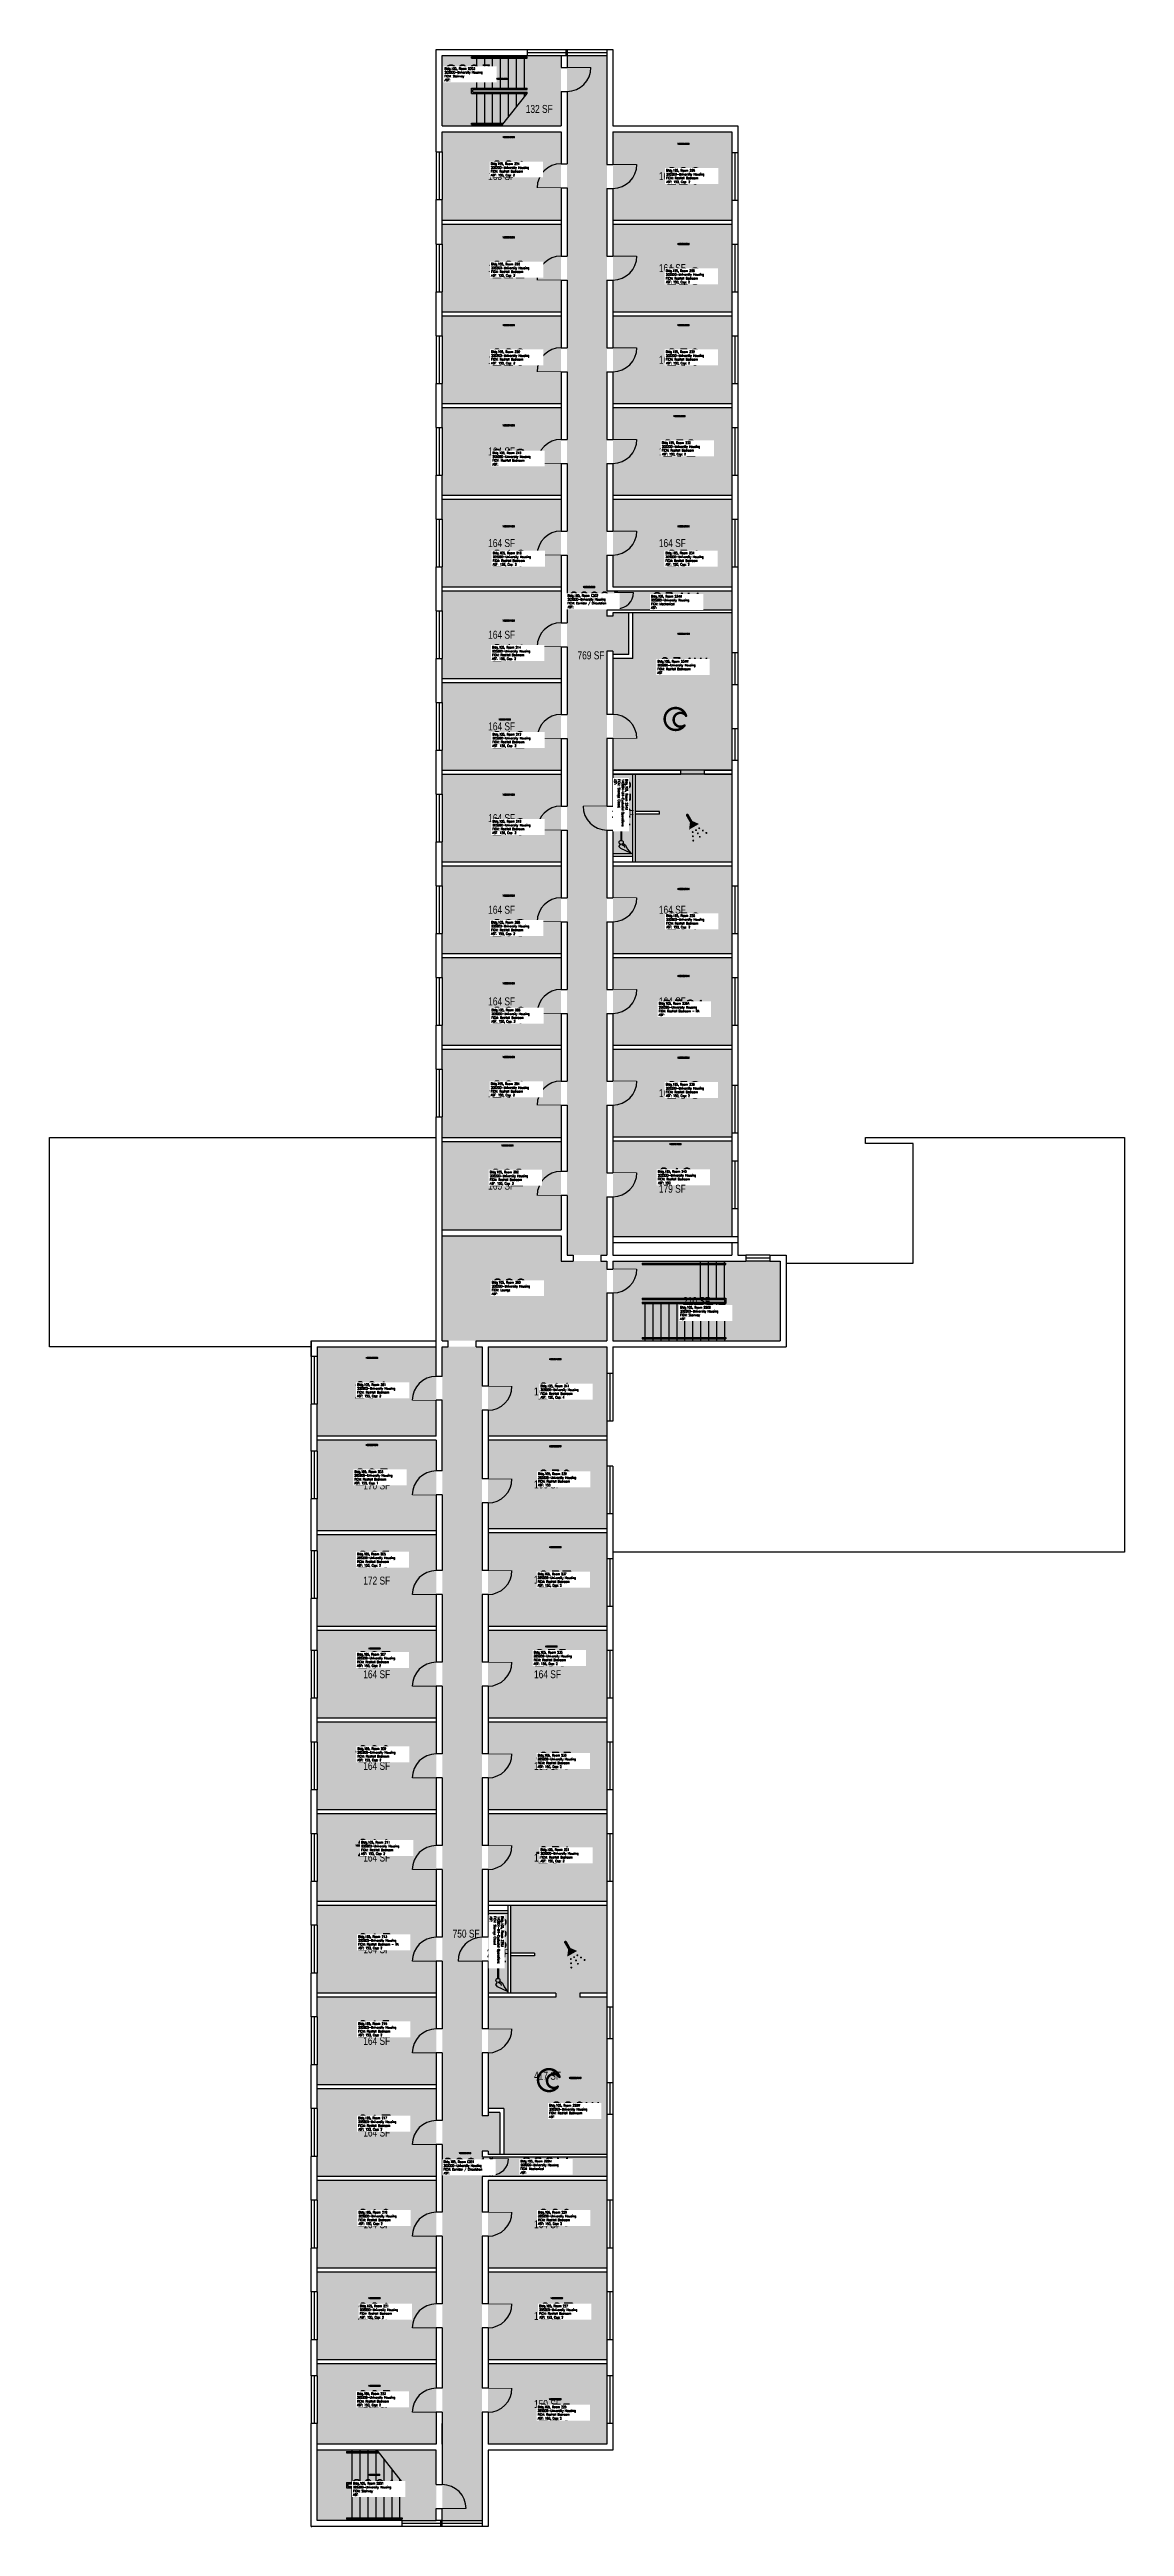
# Model space of a CAD drawing. Header units: inches. Extents: x -394 to 1224, y 0 to 3729.
import ezdxf
from ezdxf.enums import TextEntityAlignment as Align

# ---------------------------------------------------------------- set-up
doc = ezdxf.new("R2010")
doc.units = ezdxf.units.IN
doc.header["$LTSCALE"] = 0.25
doc.header["$MEASUREMENT"] = 0
doc.layers.get('0').update_dxf_attribs({"linetype": 'CONTINUOUS'})
for name, color, linetype in [('A-DOOR', 2, 'CONTINUOUS'), ('A-FLOR', 3, 'CONTINUOUS'), ('A-GLAZ', 1, 'CONTINUOUS'), ('A-GLAZ-SILL', 2, 'CONTINUOUS'), ('A-IDEN-ICON', 4, 'CONTINUOUS'), ('A-IDEN-RNUM', 7, 'CONTINUOUS'), ('A-IDEN-SNUM', 4, 'CONTINUOUS'), ('A-IDEN-VNUM', 4, 'CONTINUOUS'), ('A-ROOF', 2, 'CONTINUOUS'), ('A-WALL', 5, 'CONTINUOUS'), ('AREA-TEXT', 3, 'CONTINUOUS'), ('Rooms-Category-Color', 7, 'CONTINUOUS'), ('Rooms-College-Color', 7, 'CONTINUOUS'), ('Rooms-Department-Color', 7, 'CONTINUOUS'), ('Rooms-Division-Color', 7, 'CONTINUOUS'), ('Rooms-Information', 7, 'CONTINUOUS')]:
    doc.layers.add(name, color=color, linetype=linetype)
doc.styles.add('AREA', font='arial.ttf', dxfattribs={"width": 0.75, "height": 24})
doc.styles.add('ROOMSNUMBER', font='SIMPLEX.shx', dxfattribs={"height": 0.18})
doc.styles.add('ROOMVNUMBER', font='simplex.shx', dxfattribs={"width": 0.85})

# ---------------------------------------------------------------- blocks, each defined once
blk = doc.blocks.new('Cpshower')
at = {"color": 0, "linetype": 'ByBlock'}
blk.add_lwpolyline([(-0.015, 0.04, 0, 0.06, 0), (0.005, 0.005, 0.06, 0.06, 0)], format="xyseb", dxfattribs=at)
for points, const_width in [([(-0.032, 0.062, 1), (-0.028, 0.069, 1)], 0.0075), ([(0.03, -0.004, 1), (0.034, -0.001, 1)], 0.005), ([(-0.004, -0.024, 1), (0, -0.021, 1)], 0.005), ([(-0.003, -0.046, 1), (0.001, -0.043, 1)], 0.005), ([(-0.002, -0.068, 1), (0.003, -0.066, 1)], 0.005), ([(0.013, -0.014, 1), (0.017, -0.011, 1)], 0.005), ([(0.023, -0.031, 1), (0.027, -0.028, 1)], 0.005), ([(0.033, -0.048, 1), (0.037, -0.046, 1)], 0.005), ([(0.049, -0.016, 1), (0.053, -0.013, 1)], 0.005), ([(0.067, -0.028, 1), (0.072, -0.026, 1)], 0.005)]:
    blk.add_lwpolyline(points, format="xyb", close=True, dxfattribs=dict(at, const_width=const_width))
at = {"color": 0, "linetype": 'ByBlock', "const_width": 0.015}
blk.add_lwpolyline([(-0.01, 0.031), (-0.03, 0.066)], dxfattribs=at)
blk = doc.blocks.new('Cpbath')
at = {"color": 0, "linetype": 'ByBlock', "const_width": 0.0127}
for points in [[(0.057, 0.017, 0.861492), (-0.055, 0, 1)], [(-0.055, 0, 0.726902), (0.049, -0.034, 1)], [(0.057, 0.017, 0.729002), (-0.008, -0.004, 1)], [(-0.008, -0.004, 0.609468), (0.049, -0.034, 1)]]:
    blk.add_lwpolyline(points, format="xyb", dxfattribs=at)
at = {"color": 0, "linetype": 'ByBlock', "const_width": 0.00637}
for points in [[(0.054, 0.015, 1), (0.06, 0.018, 1)], [(0.046, -0.035, 1), (0.051, -0.032, 1)]]:
    blk.add_lwpolyline(points, format="xyb", close=True, dxfattribs=at)
blk = doc.blocks.new('Cpcust')
at = {"color": 0, "linetype": 'ByBlock'}
for p, q in [((0.017, -0.064), (0.02, -0.047)), ((0.036, -0.07), (0.017, -0.064)), ((0.026, -0.041), (0.045, -0.041)), ((0.03, -0.034), (0.038, -0.03)), ((0.112, -0.063), (0.036, -0.07)), ((0.038, -0.03), (0.053, -0.032)), ((0.045, -0.041), (0.054, -0.051)), ((0.053, -0.032), (0.075, -0.048)), ((0.075, -0.048), (0.112, -0.063))]:
    blk.add_line(p, q, dxfattribs=at)
at = {"color": 0, "linetype": 'ByBlock', "const_width": 0.015}
blk.add_lwpolyline([(-0.03, 0.05), (0.01, -0.019)], dxfattribs=at)
at = {"color": 0, "linetype": 'ByBlock', "const_width": 0.0075}
blk.add_lwpolyline([(-0.033, 0.048, 1), (-0.027, 0.052, 1)], format="xyb", close=True, dxfattribs=at)
at = {"color": 0, "linetype": 'ByBlock'}
blk.add_circle((0.016, -0.031), 0.0141, dxfattribs=at)

msp = doc.modelspace()

# ---------------------------------------------------------------- hatches: boundary and pattern name
at = {"layer": 'Rooms-Category-Color', "true_color": 0xadadad}
for points in [[(376, 3720), (325, 3720), (197, 3720), (197, 3614), (376, 3614)], [(445, 1914), (445, 1943), (445, 2823), (454, 2823), (454, 2818), (478, 2818), (478, 2881), (454, 2881), (454, 2876), (445, 2876), (445, 2885), (457, 2885), (457, 2914), (445, 2914), (445, 3720), (385, 3720), (385, 1914), (445, 1914)], [(633, 2914), (461, 2914), (461, 2885), (633, 2885)], [(706, 1905), (454, 1905), (454, 1785), (706, 1785)], [(257, 1776), (197, 1776), (197, 1773), (197, 155), (197, 155), (197, 9), (257, 9), (257, 527), (269, 527), (269, 556), (257, 556), (257, 565), (266, 565), (266, 560), (284, 560), (284, 623), (266, 623), (266, 618), (257, 618), (257, 1776)], [(445, 556), (273, 556), (273, 527), (445, 527)], [(188, 115), (9, 115), (9, 9), (137, 9), (188, 9)]]:
    msp.add_hatch(color=253, dxfattribs=at).paths.add_polyline_path(points)
at = {"layer": 'Rooms-Category-Color', "true_color": 0x728ef3}
for points in [[(376, 3605), (197, 3605), (197, 3575), (197, 3503), (197, 3472), (376, 3472)], [(633, 3575), (633, 3605), (454, 3605), (454, 3472), (633, 3472), (633, 3502)], [(376, 3466), (197, 3466), (197, 3436), (197, 3364), (197, 3334), (376, 3334)], [(633, 3436), (633, 3466), (454, 3466), (454, 3334), (633, 3334), (633, 3364)], [(376, 3328), (197, 3328), (197, 3298), (197, 3226), (197, 3196), (376, 3196)], [(633, 3226), (633, 3298), (633, 3328), (454, 3328), (454, 3196), (633, 3196)], [(376, 3190), (197, 3190), (197, 3160), (197, 3088), (197, 3058), (376, 3058)], [(633, 3190), (454, 3190), (454, 3058), (633, 3058)], [(376, 3052), (197, 3052), (197, 3022), (197, 2950), (197, 2920), (376, 2920)], [(633, 3022), (633, 3052), (454, 3052), (454, 2920), (633, 2920), (633, 2950)], [(376, 2914), (197, 2914), (197, 2884), (197, 2812), (197, 2782), (376, 2782)], [(556, 2638), (488, 2638), (488, 2582), (524, 2582), (524, 2578), (488, 2578), (488, 2506), (633, 2506), (633, 2638), (592, 2638), (592, 2644), (633, 2644), (633, 2659), (633, 2707), (633, 2773), (633, 2821), (633, 2881), (484, 2881), (484, 2812), (454, 2812), (454, 2644), (556, 2644)], [(376, 2776), (197, 2776), (197, 2746), (197, 2674), (197, 2644), (376, 2644)], [(376, 2638), (197, 2638), (197, 2608), (197, 2536), (197, 2506), (376, 2506)], [(484, 2638), (454, 2638), (454, 2518), (484, 2518)], [(376, 2500), (197, 2500), (197, 2470), (197, 2398), (197, 2368), (376, 2368)], [(454, 2455), (454, 2368), (633, 2368), (633, 2398), (633, 2470), (633, 2500), (454, 2500)], [(376, 2362), (197, 2362), (197, 2332), (197, 2260), (197, 2230), (376, 2230)], [(633, 2362), (454, 2362), (454, 2230), (633, 2230)], [(376, 2224), (197, 2224), (197, 2194), (197, 2122), (197, 2091), (376, 2091)], [(633, 2194), (633, 2224), (454, 2224), (454, 2092), (633, 2092), (633, 2122)], [(376, 2085), (197, 2085), (197, 2055), (197, 1983), (197, 1952), (376, 1952)], [(633, 2056), (633, 2086), (454, 2086), (454, 1942), (633, 1942), (633, 1984)], [(376, 1943), (197, 1943), (197, 1785), (445, 1785), (445, 1893), (445, 1893), (445, 1905), (376, 1905)], [(188, 1776), (9, 1776), (9, 1748), (9, 1676), (9, 1641.5), (188, 1641.5)], [(445.1, 1666.5), (445.1, 1738.5), (445.1, 1776), (266, 1776), (266, 1641.5), (445, 1641.5)], [(188, 1635.5), (9, 1635.5), (9, 1605.5), (9, 1533.5), (9, 1499), (188, 1499)], [(445, 1526), (445, 1598), (445, 1635.5), (266, 1635.5), (266, 1502), (445, 1502)], [(188, 1493), (9, 1493), (9, 1469), (9, 1397), (9, 1355), (188, 1355)], [(445, 1385), (445, 1457), (445, 1496), (266, 1496), (266, 1355), (445, 1355)], [(188, 1349), (9, 1349), (9, 1319), (9, 1247), (9, 1217), (188, 1217)], [(445, 1247), (445, 1319), (445, 1349), (266, 1349), (266, 1217), (445, 1217)], [(188, 1211), (9, 1211), (9, 1181), (9, 1109), (9, 1079), (188, 1079)], [(445, 1109), (445, 1181), (445, 1211), (266, 1211), (266, 1079), (445, 1079)], [(188, 1073), (9, 1073), (9, 1043), (9, 971), (9, 941), (188, 941)], [(445, 971), (445, 1043), (445, 1073), (266, 1073), (266, 941), (445, 941)], [(188, 935), (9, 935), (9, 905), (9, 833), (9, 803), (188, 803)], [(368, 803), (368, 797), (266, 797), (266, 629), (290, 629), (290, 560), (445, 560), (445, 620), (445, 668), (445, 734), (445, 782), (445, 797), (404, 797), (404, 803), (445, 803), (445, 935), (300, 935), (300, 863), (336, 863), (336, 859), (300, 859), (300, 803)], [(296, 923), (266, 923), (266, 803), (296, 803)], [(188, 797), (9, 797), (9, 767), (9, 695), (9, 665), (188, 665)], [(188, 659), (9, 659), (9, 629), (9, 557), (9, 527), (188, 527)], [(188, 521), (9, 521), (9, 491), (9, 419), (9, 389), (188, 389)], [(445, 419), (445, 491), (445, 521), (266, 521), (266, 389), (445, 389)], [(188, 383), (9, 383), (9, 353), (9, 281), (9, 251), (188, 251)], [(445, 383), (266, 383), (266, 251), (445, 251)], [(188, 245), (9, 245), (9, 227), (9, 155), (9, 124), (188, 124)], [(445, 245), (266, 245), (266, 124), (445, 124), (445, 155), (445, 227)]]:
    msp.add_hatch(color=171, dxfattribs=at).paths.add_polyline_path(points)
at = {"layer": 'Rooms-College-Color', "true_color": 0xadadad}
for points in [[(376, 3720), (325, 3720), (197, 3720), (197, 3614), (376, 3614)], [(445, 1914), (445, 1943), (445, 2823), (454, 2823), (454, 2818), (478, 2818), (478, 2881), (454, 2881), (454, 2876), (445, 2876), (445, 2885), (457, 2885), (457, 2914), (445, 2914), (445, 3720), (385, 3720), (385, 1914), (445, 1914)], [(376, 3605), (197, 3605), (197, 3575), (197, 3503), (197, 3472), (376, 3472)], [(633, 3575), (633, 3605), (454, 3605), (454, 3472), (633, 3472), (633, 3502)], [(376, 3466), (197, 3466), (197, 3436), (197, 3364), (197, 3334), (376, 3334)], [(633, 3436), (633, 3466), (454, 3466), (454, 3334), (633, 3334), (633, 3364)], [(376, 3328), (197, 3328), (197, 3298), (197, 3226), (197, 3196), (376, 3196)], [(633, 3226), (633, 3298), (633, 3328), (454, 3328), (454, 3196), (633, 3196)], [(376, 3190), (197, 3190), (197, 3160), (197, 3088), (197, 3058), (376, 3058)], [(633, 3190), (454, 3190), (454, 3058), (633, 3058)], [(376, 3052), (197, 3052), (197, 3022), (197, 2950), (197, 2920), (376, 2920)], [(633, 3022), (633, 3052), (454, 3052), (454, 2920), (633, 2920), (633, 2950)], [(376, 2914), (197, 2914), (197, 2884), (197, 2812), (197, 2782), (376, 2782)], [(633, 2914), (461, 2914), (461, 2885), (633, 2885)], [(556, 2638), (488, 2638), (488, 2582), (524, 2582), (524, 2578), (488, 2578), (488, 2506), (633, 2506), (633, 2638), (592, 2638), (592, 2644), (633, 2644), (633, 2659), (633, 2707), (633, 2773), (633, 2821), (633, 2881), (484, 2881), (484, 2812), (454, 2812), (454, 2644), (556, 2644)], [(376, 2776), (197, 2776), (197, 2746), (197, 2674), (197, 2644), (376, 2644)], [(376, 2638), (197, 2638), (197, 2608), (197, 2536), (197, 2506), (376, 2506)], [(484, 2638), (454, 2638), (454, 2518), (484, 2518)], [(376, 2500), (197, 2500), (197, 2470), (197, 2398), (197, 2368), (376, 2368)], [(454, 2455), (454, 2368), (633, 2368), (633, 2398), (633, 2470), (633, 2500), (454, 2500)], [(376, 2362), (197, 2362), (197, 2332), (197, 2260), (197, 2230), (376, 2230)], [(633, 2362), (454, 2362), (454, 2230), (633, 2230)], [(376, 2224), (197, 2224), (197, 2194), (197, 2122), (197, 2091), (376, 2091)], [(633, 2194), (633, 2224), (454, 2224), (454, 2092), (633, 2092), (633, 2122)], [(376, 2085), (197, 2085), (197, 2055), (197, 1983), (197, 1952), (376, 1952)], [(633, 2056), (633, 2086), (454, 2086), (454, 1942), (633, 1942), (633, 1984)], [(376, 1943), (197, 1943), (197, 1785), (445, 1785), (445, 1893), (445, 1893), (445, 1905), (376, 1905)], [(706, 1905), (454, 1905), (454, 1785), (706, 1785)], [(188, 1776), (9, 1776), (9, 1748), (9, 1676), (9, 1641.5), (188, 1641.5)], [(257, 1776), (197, 1776), (197, 1773), (197, 155), (197, 155), (197, 9), (257, 9), (257, 527), (269, 527), (269, 556), (257, 556), (257, 565), (266, 565), (266, 560), (284, 560), (284, 623), (266, 623), (266, 618), (257, 618), (257, 1776)], [(445.1, 1666.5), (445.1, 1738.5), (445.1, 1776), (266, 1776), (266, 1641.5), (445, 1641.5)], [(188, 1635.5), (9, 1635.5), (9, 1605.5), (9, 1533.5), (9, 1499), (188, 1499)], [(445, 1526), (445, 1598), (445, 1635.5), (266, 1635.5), (266, 1502), (445, 1502)], [(188, 1493), (9, 1493), (9, 1469), (9, 1397), (9, 1355), (188, 1355)], [(445, 1385), (445, 1457), (445, 1496), (266, 1496), (266, 1355), (445, 1355)], [(188, 1349), (9, 1349), (9, 1319), (9, 1247), (9, 1217), (188, 1217)], [(445, 1247), (445, 1319), (445, 1349), (266, 1349), (266, 1217), (445, 1217)], [(188, 1211), (9, 1211), (9, 1181), (9, 1109), (9, 1079), (188, 1079)], [(445, 1109), (445, 1181), (445, 1211), (266, 1211), (266, 1079), (445, 1079)], [(188, 1073), (9, 1073), (9, 1043), (9, 971), (9, 941), (188, 941)], [(445, 971), (445, 1043), (445, 1073), (266, 1073), (266, 941), (445, 941)], [(188, 935), (9, 935), (9, 905), (9, 833), (9, 803), (188, 803)], [(368, 803), (368, 797), (266, 797), (266, 629), (290, 629), (290, 560), (445, 560), (445, 620), (445, 668), (445, 734), (445, 782), (445, 797), (404, 797), (404, 803), (445, 803), (445, 935), (300, 935), (300, 863), (336, 863), (336, 859), (300, 859), (300, 803)], [(296, 923), (266, 923), (266, 803), (296, 803)], [(188, 797), (9, 797), (9, 767), (9, 695), (9, 665), (188, 665)], [(188, 659), (9, 659), (9, 629), (9, 557), (9, 527), (188, 527)], [(445, 556), (273, 556), (273, 527), (445, 527)], [(188, 521), (9, 521), (9, 491), (9, 419), (9, 389), (188, 389)], [(445, 419), (445, 491), (445, 521), (266, 521), (266, 389), (445, 389)], [(188, 383), (9, 383), (9, 353), (9, 281), (9, 251), (188, 251)], [(445, 383), (266, 383), (266, 251), (445, 251)], [(188, 245), (9, 245), (9, 227), (9, 155), (9, 124), (188, 124)], [(445, 245), (266, 245), (266, 124), (445, 124), (445, 155), (445, 227)], [(188, 115), (9, 115), (9, 9), (137, 9), (188, 9)]]:
    msp.add_hatch(color=253, dxfattribs=at).paths.add_polyline_path(points)
at = {"layer": 'Rooms-Department-Color', "true_color": 0xacacac}
for points in [[(376, 3720), (325, 3720), (197, 3720), (197, 3614), (376, 3614)], [(445, 1914), (445, 1943), (445, 2823), (454, 2823), (454, 2818), (478, 2818), (478, 2881), (454, 2881), (454, 2876), (445, 2876), (445, 2885), (457, 2885), (457, 2914), (445, 2914), (445, 3720), (385, 3720), (385, 1914), (445, 1914)], [(633, 2914), (461, 2914), (461, 2885), (633, 2885)], [(706, 1905), (454, 1905), (454, 1785), (706, 1785)], [(257, 1776), (197, 1776), (197, 1773), (197, 155), (197, 155), (197, 9), (257, 9), (257, 527), (269, 527), (269, 556), (257, 556), (257, 565), (266, 565), (266, 560), (284, 560), (284, 623), (266, 623), (266, 618), (257, 618), (257, 1776)], [(445, 556), (273, 556), (273, 527), (445, 527)], [(188, 115), (9, 115), (9, 9), (137, 9), (188, 9)]]:
    msp.add_hatch(color=253, dxfattribs=at).paths.add_polyline_path(points)
at = {"layer": 'Rooms-Department-Color', "true_color": 0x604aed}
for points in [[(376, 3605), (197, 3605), (197, 3575), (197, 3503), (197, 3472), (376, 3472)], [(633, 3575), (633, 3605), (454, 3605), (454, 3472), (633, 3472), (633, 3502)], [(376, 3466), (197, 3466), (197, 3436), (197, 3364), (197, 3334), (376, 3334)], [(633, 3436), (633, 3466), (454, 3466), (454, 3334), (633, 3334), (633, 3364)], [(376, 3328), (197, 3328), (197, 3298), (197, 3226), (197, 3196), (376, 3196)], [(633, 3226), (633, 3298), (633, 3328), (454, 3328), (454, 3196), (633, 3196)], [(376, 3190), (197, 3190), (197, 3160), (197, 3088), (197, 3058), (376, 3058)], [(633, 3190), (454, 3190), (454, 3058), (633, 3058)], [(376, 3052), (197, 3052), (197, 3022), (197, 2950), (197, 2920), (376, 2920)], [(633, 3022), (633, 3052), (454, 3052), (454, 2920), (633, 2920), (633, 2950)], [(376, 2914), (197, 2914), (197, 2884), (197, 2812), (197, 2782), (376, 2782)], [(556, 2638), (488, 2638), (488, 2582), (524, 2582), (524, 2578), (488, 2578), (488, 2506), (633, 2506), (633, 2638), (592, 2638), (592, 2644), (633, 2644), (633, 2659), (633, 2707), (633, 2773), (633, 2821), (633, 2881), (484, 2881), (484, 2812), (454, 2812), (454, 2644), (556, 2644)], [(376, 2776), (197, 2776), (197, 2746), (197, 2674), (197, 2644), (376, 2644)], [(376, 2638), (197, 2638), (197, 2608), (197, 2536), (197, 2506), (376, 2506)], [(484, 2638), (454, 2638), (454, 2518), (484, 2518)], [(376, 2500), (197, 2500), (197, 2470), (197, 2398), (197, 2368), (376, 2368)], [(454, 2455), (454, 2368), (633, 2368), (633, 2398), (633, 2470), (633, 2500), (454, 2500)], [(376, 2362), (197, 2362), (197, 2332), (197, 2260), (197, 2230), (376, 2230)], [(633, 2362), (454, 2362), (454, 2230), (633, 2230)], [(376, 2224), (197, 2224), (197, 2194), (197, 2122), (197, 2091), (376, 2091)], [(633, 2194), (633, 2224), (454, 2224), (454, 2092), (633, 2092), (633, 2122)], [(376, 2085), (197, 2085), (197, 2055), (197, 1983), (197, 1952), (376, 1952)], [(633, 2056), (633, 2086), (454, 2086), (454, 1942), (633, 1942), (633, 1984)], [(376, 1943), (197, 1943), (197, 1785), (445, 1785), (445, 1893), (445, 1893), (445, 1905), (376, 1905)], [(188, 1776), (9, 1776), (9, 1748), (9, 1676), (9, 1641.5), (188, 1641.5)], [(445.1, 1666.5), (445.1, 1738.5), (445.1, 1776), (266, 1776), (266, 1641.5), (445, 1641.5)], [(188, 1635.5), (9, 1635.5), (9, 1605.5), (9, 1533.5), (9, 1499), (188, 1499)], [(445, 1526), (445, 1598), (445, 1635.5), (266, 1635.5), (266, 1502), (445, 1502)], [(188, 1493), (9, 1493), (9, 1469), (9, 1397), (9, 1355), (188, 1355)], [(445, 1385), (445, 1457), (445, 1496), (266, 1496), (266, 1355), (445, 1355)], [(188, 1349), (9, 1349), (9, 1319), (9, 1247), (9, 1217), (188, 1217)], [(445, 1247), (445, 1319), (445, 1349), (266, 1349), (266, 1217), (445, 1217)], [(188, 1211), (9, 1211), (9, 1181), (9, 1109), (9, 1079), (188, 1079)], [(445, 1109), (445, 1181), (445, 1211), (266, 1211), (266, 1079), (445, 1079)], [(188, 1073), (9, 1073), (9, 1043), (9, 971), (9, 941), (188, 941)], [(445, 971), (445, 1043), (445, 1073), (266, 1073), (266, 941), (445, 941)], [(188, 935), (9, 935), (9, 905), (9, 833), (9, 803), (188, 803)], [(368, 803), (368, 797), (266, 797), (266, 629), (290, 629), (290, 560), (445, 560), (445, 620), (445, 668), (445, 734), (445, 782), (445, 797), (404, 797), (404, 803), (445, 803), (445, 935), (300, 935), (300, 863), (336, 863), (336, 859), (300, 859), (300, 803)], [(296, 923), (266, 923), (266, 803), (296, 803)], [(188, 797), (9, 797), (9, 767), (9, 695), (9, 665), (188, 665)], [(188, 659), (9, 659), (9, 629), (9, 557), (9, 527), (188, 527)], [(188, 521), (9, 521), (9, 491), (9, 419), (9, 389), (188, 389)], [(445, 419), (445, 491), (445, 521), (266, 521), (266, 389), (445, 389)], [(188, 383), (9, 383), (9, 353), (9, 281), (9, 251), (188, 251)], [(445, 383), (266, 383), (266, 251), (445, 251)], [(188, 245), (9, 245), (9, 227), (9, 155), (9, 124), (188, 124)], [(445, 245), (266, 245), (266, 124), (445, 124), (445, 155), (445, 227)]]:
    msp.add_hatch(color=173, dxfattribs=at).paths.add_polyline_path(points)
at = {"layer": 'Rooms-Division-Color', "true_color": 0xadadad}
for points in [[(376, 3720), (325, 3720), (197, 3720), (197, 3614), (376, 3614)], [(445, 1914), (445, 1943), (445, 2823), (454, 2823), (454, 2818), (478, 2818), (478, 2881), (454, 2881), (454, 2876), (445, 2876), (445, 2885), (457, 2885), (457, 2914), (445, 2914), (445, 3720), (385, 3720), (385, 1914), (445, 1914)], [(633, 2914), (461, 2914), (461, 2885), (633, 2885)], [(706, 1905), (454, 1905), (454, 1785), (706, 1785)], [(257, 1776), (197, 1776), (197, 1773), (197, 155), (197, 155), (197, 9), (257, 9), (257, 527), (269, 527), (269, 556), (257, 556), (257, 565), (266, 565), (266, 560), (284, 560), (284, 623), (266, 623), (266, 618), (257, 618), (257, 1776)], [(445, 556), (273, 556), (273, 527), (445, 527)], [(188, 115), (9, 115), (9, 9), (137, 9), (188, 9)]]:
    msp.add_hatch(color=253, dxfattribs=at).paths.add_polyline_path(points)
at = {"layer": 'Rooms-Division-Color', "true_color": 0x604aed}
for points in [[(376, 3605), (197, 3605), (197, 3575), (197, 3503), (197, 3472), (376, 3472)], [(633, 3575), (633, 3605), (454, 3605), (454, 3472), (633, 3472), (633, 3502)], [(376, 3466), (197, 3466), (197, 3436), (197, 3364), (197, 3334), (376, 3334)], [(633, 3436), (633, 3466), (454, 3466), (454, 3334), (633, 3334), (633, 3364)], [(376, 3328), (197, 3328), (197, 3298), (197, 3226), (197, 3196), (376, 3196)], [(633, 3226), (633, 3298), (633, 3328), (454, 3328), (454, 3196), (633, 3196)], [(376, 3190), (197, 3190), (197, 3160), (197, 3088), (197, 3058), (376, 3058)], [(633, 3190), (454, 3190), (454, 3058), (633, 3058)], [(376, 3052), (197, 3052), (197, 3022), (197, 2950), (197, 2920), (376, 2920)], [(633, 3022), (633, 3052), (454, 3052), (454, 2920), (633, 2920), (633, 2950)], [(376, 2914), (197, 2914), (197, 2884), (197, 2812), (197, 2782), (376, 2782)], [(556, 2638), (488, 2638), (488, 2582), (524, 2582), (524, 2578), (488, 2578), (488, 2506), (633, 2506), (633, 2638), (592, 2638), (592, 2644), (633, 2644), (633, 2659), (633, 2707), (633, 2773), (633, 2821), (633, 2881), (484, 2881), (484, 2812), (454, 2812), (454, 2644), (556, 2644)], [(376, 2776), (197, 2776), (197, 2746), (197, 2674), (197, 2644), (376, 2644)], [(376, 2638), (197, 2638), (197, 2608), (197, 2536), (197, 2506), (376, 2506)], [(484, 2638), (454, 2638), (454, 2518), (484, 2518)], [(376, 2500), (197, 2500), (197, 2470), (197, 2398), (197, 2368), (376, 2368)], [(454, 2455), (454, 2368), (633, 2368), (633, 2398), (633, 2470), (633, 2500), (454, 2500)], [(376, 2362), (197, 2362), (197, 2332), (197, 2260), (197, 2230), (376, 2230)], [(633, 2362), (454, 2362), (454, 2230), (633, 2230)], [(376, 2224), (197, 2224), (197, 2194), (197, 2122), (197, 2091), (376, 2091)], [(633, 2194), (633, 2224), (454, 2224), (454, 2092), (633, 2092), (633, 2122)], [(376, 2085), (197, 2085), (197, 2055), (197, 1983), (197, 1952), (376, 1952)], [(633, 2056), (633, 2086), (454, 2086), (454, 1942), (633, 1942), (633, 1984)], [(376, 1943), (197, 1943), (197, 1785), (445, 1785), (445, 1893), (445, 1893), (445, 1905), (376, 1905)], [(188, 1776), (9, 1776), (9, 1748), (9, 1676), (9, 1641.5), (188, 1641.5)], [(445.1, 1666.5), (445.1, 1738.5), (445.1, 1776), (266, 1776), (266, 1641.5), (445, 1641.5)], [(188, 1635.5), (9, 1635.5), (9, 1605.5), (9, 1533.5), (9, 1499), (188, 1499)], [(445, 1526), (445, 1598), (445, 1635.5), (266, 1635.5), (266, 1502), (445, 1502)], [(188, 1493), (9, 1493), (9, 1469), (9, 1397), (9, 1355), (188, 1355)], [(445, 1385), (445, 1457), (445, 1496), (266, 1496), (266, 1355), (445, 1355)], [(188, 1349), (9, 1349), (9, 1319), (9, 1247), (9, 1217), (188, 1217)], [(445, 1247), (445, 1319), (445, 1349), (266, 1349), (266, 1217), (445, 1217)], [(188, 1211), (9, 1211), (9, 1181), (9, 1109), (9, 1079), (188, 1079)], [(445, 1109), (445, 1181), (445, 1211), (266, 1211), (266, 1079), (445, 1079)], [(188, 1073), (9, 1073), (9, 1043), (9, 971), (9, 941), (188, 941)], [(445, 971), (445, 1043), (445, 1073), (266, 1073), (266, 941), (445, 941)], [(188, 935), (9, 935), (9, 905), (9, 833), (9, 803), (188, 803)], [(368, 803), (368, 797), (266, 797), (266, 629), (290, 629), (290, 560), (445, 560), (445, 620), (445, 668), (445, 734), (445, 782), (445, 797), (404, 797), (404, 803), (445, 803), (445, 935), (300, 935), (300, 863), (336, 863), (336, 859), (300, 859), (300, 803)], [(296, 923), (266, 923), (266, 803), (296, 803)], [(188, 797), (9, 797), (9, 767), (9, 695), (9, 665), (188, 665)], [(188, 659), (9, 659), (9, 629), (9, 557), (9, 527), (188, 527)], [(188, 521), (9, 521), (9, 491), (9, 419), (9, 389), (188, 389)], [(445, 419), (445, 491), (445, 521), (266, 521), (266, 389), (445, 389)], [(188, 383), (9, 383), (9, 353), (9, 281), (9, 251), (188, 251)], [(445, 383), (266, 383), (266, 251), (445, 251)], [(188, 245), (9, 245), (9, 227), (9, 155), (9, 124), (188, 124)], [(445, 245), (266, 245), (266, 124), (445, 124), (445, 155), (445, 227)]]:
    msp.add_hatch(color=173, dxfattribs=at).paths.add_polyline_path(points)

# ---------------------------------------------------------------- linework, layer by layer
at = {"layer": 'A-DOOR', "const_width": 1.2, "elevation": 12}
for points in [[(385, 3702), (421, 3702)], [(454, 3556), (490, 3556)], [(376, 3521), (340, 3521)], [(454, 3418), (490, 3418)], [(376, 3382), (340, 3382)], [(376, 3244), (340, 3244)], [(454, 3280), (490, 3280)], [(454, 3142), (490, 3142)], [(376, 3106), (340, 3106)], [(454, 3004), (490, 3004)], [(376, 2968), (340, 2968)], [(461, 2911.6), (485, 2911.6)], [(376, 2830), (340, 2830)], [(376, 2692), (340, 2692)], [(454, 2692), (490, 2692)], [(445, 2590), (409, 2590)], [(376, 2554), (340, 2554)], [(376, 2416), (340, 2416)], [(454, 2314), (490, 2314)], [(376, 2278), (340, 2278)], [(454, 2176), (490, 2176)], [(376, 2140), (340, 2140)], [(454, 2038), (490, 2038)], [(376, 2004), (340, 2004)], [(454, 1893), (490, 1893)], [(266, 1716.5), (302, 1716.5)], [(188, 1695.5), (152, 1695.5)], [(266, 1577), (302, 1577)], [(188, 1553), (152, 1553)], [(266, 1439), (302, 1439)], [(188, 1403), (152, 1403)], [(266, 1301), (302, 1301)], [(188, 1265), (152, 1265)], [(266, 1163), (302, 1163)], [(188, 1127), (152, 1127)], [(266, 1025), (302, 1025)], [(188, 989), (152, 989)], [(188, 851), (152, 851)], [(257, 851), (221, 851)], [(266, 749), (302, 749)], [(188, 713), (152, 713)], [(188, 575), (152, 575)], [(273, 553.6), (297, 553.6)], [(266, 473), (302, 473)], [(188, 437), (152, 437)], [(188, 299), (152, 299)], [(266, 335), (302, 335)], [(266, 208), (302, 208)], [(188, 172), (152, 172)], [(197, 27), (233, 27)]]:
    msp.add_lwpolyline(points, dxfattribs=at)
at = {"layer": 'A-DOOR', "const_width": 1.2}
msp.add_lwpolyline([(454, 2452), (490, 2452)], dxfattribs=at)
at = {"layer": 'A-DOOR'}
for centre, radius, start, end in [((385, 3702, 12), 36, 270, 360), ((376, 3521, 12), 36, 90, 180), ((454, 3556, 12), 36, 270, 360), ((376, 3382, 12), 36, 90, 180), ((454, 3418, 12), 36, 270, 360), ((376, 3244, 12), 36, 90, 180), ((454, 3280, 12), 36, 270, 360), ((376, 3106, 12), 36, 90, 180), ((454, 3142, 12), 36, 270, 360), ((376, 2968, 12), 36, 90, 180), ((454, 3004, 12), 36, 270, 360), ((461, 2911.6, 12), 24, 270, 360), ((376, 2830, 12), 36, 90, 180), ((376, 2692, 12), 36, 90, 180), ((454, 2692, 12), 36, 0, 90), ((376, 2554, 12), 36, 90, 180), ((445, 2590, 12), 36, 180, 270), ((376, 2416, 12), 36, 90, 180), ((454, 2452), 36, 270, 360), ((376, 2278, 12), 36, 90, 180), ((454, 2314, 12), 36, 270, 360), ((376, 2140, 12), 36, 90, 180), ((454, 2176, 12), 36, 270, 360), ((376, 2004, 12), 36, 90, 180), ((454, 2038, 12), 36, 270, 360), ((454, 1893, 12), 36, 270, 360), ((188, 1695.5, 12), 36, 90, 180), ((266, 1716.5, 12), 36, 270, 360), ((188, 1553, 12), 36, 90, 180), ((266, 1577, 12), 36, 270, 360), ((188, 1403, 12), 36, 90, 180), ((266, 1439, 12), 36, 270, 360), ((188, 1265, 12), 36, 90, 180), ((266, 1301, 12), 36, 270, 360), ((188, 1127, 12), 36, 90, 180), ((266, 1163, 12), 36, 270, 360), ((188, 989, 12), 36, 90, 180), ((266, 1025, 12), 36, 270, 360), ((188, 851, 12), 36, 90, 180), ((257, 851, 12), 36, 90, 180), ((188, 713, 12), 36, 90, 180), ((266, 749, 12), 36, 270, 360), ((188, 575, 12), 36, 90, 180), ((273, 553.6, 12), 24, 270, 360), ((188, 437, 12), 36, 90, 180), ((266, 473, 12), 36, 270, 360), ((188, 299, 12), 36, 90, 180), ((266, 335, 12), 36, 270, 360), ((188, 172, 12), 36, 90, 180), ((266, 208, 12), 36, 270, 360), ((197, 27, 12), 36, 360, 90)]:
    msp.add_arc(centre, radius, start, end, dxfattribs=at)
at = {"layer": 'A-FLOR'}
for p, q in [((241, 3718, 12), (325, 3718, 12)), ((241, 3716, 12), (241, 3718, 12)), ((241, 3716, 12), (325, 3716, 12)), ((249, 3671, 12), (249, 3720, 12)), ((261, 3671, 12), (261, 3720, 12)), ((273, 3671, 12), (273, 3720, 12)), ((285, 3671, 12), (285, 3720, 12)), ((297, 3671, 12), (297, 3720, 12)), ((309, 3671, 12), (309, 3720, 12)), ((321, 3671, 12), (321, 3720, 12)), ((325, 3716, 12), (325, 3718, 12)), ((241, 3671, 12), (325, 3671, 12)), ((241, 3663, 12), (241, 3671, 12)), ((241, 3663, 12), (325, 3663, 12)), ((243, 3669, 12), (325, 3669, 12)), ((243, 3665, 12), (243, 3669, 12)), ((243, 3665, 12), (325, 3665, 12)), ((249, 3614, 12), (249, 3663, 12)), ((261, 3614, 12), (261, 3663, 12)), ((273, 3614, 12), (273, 3663, 12)), ((285, 3614, 12), (285, 3663, 12)), ((286.5, 3614, 12), (325, 3663, 12)), ((297, 3627.4, 12), (297, 3663, 12)), ((309, 3642.6, 12), (309, 3663, 12)), ((321, 3657.9, 12), (321, 3663, 12)), ((325, 3669, 12), (325, 3671, 12)), ((325, 3663, 12), (325, 3665, 12)), ((241, 3616, 12), (241, 3618, 12)), ((241, 3618, 12), (289.6, 3618, 12)), ((241, 3616, 12), (288.1, 3616, 12)), ((592, 2644, 12), (556, 2644, 12)), ((592, 2638, 12), (556, 2638, 12)), ((498, 1902, 12), (624, 1902, 12)), ((498, 1902, 12), (498, 1900, 12)), ((586, 1849, 12), (586, 1905, 12)), ((598, 1847, 12), (598, 1905, 12)), ((610, 1847, 12), (610, 1905, 12)), ((622, 1847, 12), (622, 1905, 12)), ((624, 1900, 12), (624, 1902, 12)), ((498, 1900, 12), (624, 1900, 12)), ((498, 1849, 12), (624, 1849, 12)), ((498, 1849, 12), (498, 1847, 12)), ((498, 1847, 12), (622, 1847, 12)), ((498, 1843, 12), (622, 1843, 12)), ((498, 1843, 12), (498, 1841, 12)), ((498, 1841, 12), (624, 1841, 12)), ((502, 1841, 12), (502, 1785, 12)), ((502, 1841, 12), (592.1, 1841, 12)), ((514, 1841, 12), (514, 1785, 12)), ((526, 1841, 12), (526, 1785, 12)), ((538, 1841, 12), (538, 1785, 12)), ((550, 1841, 12), (550, 1785, 12)), ((562, 1841, 12), (562, 1785, 12)), ((574, 1841, 12), (574, 1785, 12)), ((586, 1841, 12), (586, 1785, 12)), ((598, 1843, 12), (598, 1785, 12)), ((610, 1843, 12), (610, 1785, 12)), ((622, 1847, 12), (622, 1843, 12)), ((622, 1843, 12), (622, 1785, 12)), ((624, 1849, 12), (624, 1841, 12)), ((498, 1790, 12), (624, 1790, 12)), ((498, 1790, 12), (498, 1788, 12)), ((624, 1790, 12), (624, 1788, 12)), ((498, 1788, 12), (624, 1788, 12)), ((53, 113, 12), (100.1, 113, 12)), ((53, 113, 12), (53, 111, 12)), ((61, 115, 12), (61, 66, 12)), ((73, 115, 12), (73, 66, 12)), ((85, 115, 12), (85, 66, 12)), ((97, 115, 12), (97, 66, 12)), ((98.5, 115, 12), (137, 66, 12)), ((53, 111, 12), (101.6, 111, 12)), ((109, 101.6, 12), (109, 66, 12)), ((121, 86.4, 12), (121, 66, 12)), ((53, 66, 12), (53, 58, 12)), ((53, 66, 12), (137, 66, 12)), ((53, 58, 12), (137, 58, 12)), ((55, 64, 12), (55, 60, 12)), ((55, 64, 12), (137, 64, 12)), ((55, 60, 12), (137, 60, 12)), ((61, 58, 12), (61, 9, 12)), ((73, 58, 12), (73, 9, 12)), ((85, 58, 12), (85, 9, 12)), ((97, 58, 12), (97, 9, 12)), ((109, 58, 12), (109, 9, 12)), ((121, 58, 12), (121, 9, 12)), ((133, 71.1, 12), (133, 66, 12)), ((133, 58, 12), (133, 9, 12)), ((137, 66, 12), (137, 64, 12)), ((137, 60, 12), (137, 58, 12)), ((53, 13, 12), (53, 11, 12)), ((53, 13, 12), (137, 13, 12)), ((53, 11, 12), (137, 11, 12)), ((137, 13, 12), (137, 11, 12))]:
    msp.add_line(p, q, dxfattribs=at)
at = {"layer": 'A-GLAZ'}
for p, q in [((325, 3724.5, 12), (383, 3724.5, 12)), ((385, 3724.5, 12), (445, 3724.5, 12)), ((192.5, 3575, 12), (192.5, 3503, 12)), ((637.5, 3574, 12), (637.5, 3502, 12)), ((192.5, 3436, 12), (192.5, 3364, 12)), ((637.5, 3436, 12), (637.5, 3364, 12)), ((192.5, 3298, 12), (192.5, 3226, 12)), ((637.5, 3298, 12), (637.5, 3226, 12)), ((192.5, 3160, 12), (192.5, 3088, 12)), ((637.5, 3160, 12), (637.5, 3088, 12)), ((192.5, 3022, 12), (192.5, 2950, 12)), ((637.5, 3022, 12), (637.5, 2950, 12)), ((192.5, 2884, 12), (192.5, 2812, 12)), ((637.5, 2821, 12), (637.5, 2773, 12)), ((192.5, 2746, 12), (192.5, 2674, 12)), ((637.5, 2707, 12), (637.5, 2659, 12)), ((192.5, 2608, 12), (192.5, 2536, 12)), ((192.5, 2470, 12), (192.5, 2398, 12)), ((637.5, 2470, 12), (637.5, 2398, 12)), ((192.5, 2332, 12), (192.5, 2260, 12)), ((637.5, 2332, 12), (637.5, 2260, 12)), ((637.5, 2332, 12), (637.5, 2260, 12)), ((192.5, 2194, 12), (192.5, 2122, 12)), ((637.5, 2170, 12), (637.5, 2098, 12)), ((637.5, 2056, 12), (637.5, 1984, 12)), ((690.1, 1909.5, 12), (654.1, 1909.5, 12)), ((4.5, 1761.5, 12), (4.5, 1689.5, 12)), ((449.5, 1736, 12), (449.5, 1664, 12)), ((4.5, 1689.5, 12), (4.5, 1689.5, 12)), ((449.5, 1664, 12), (449.5, 1664, 12)), ((4.5, 1619, 12), (4.5, 1547, 12)), ((449.5, 1596.5, 12), (449.5, 1524.5, 12)), ((4.5, 1547, 12), (4.5, 1547, 12)), ((4.5, 1469, 12), (4.5, 1397, 12)), ((449.5, 1457, 12), (449.5, 1385, 12)), ((4.5, 1319, 12), (4.5, 1247, 12)), ((449.5, 1319, 12), (449.5, 1247, 12)), ((4.5, 1181, 12), (4.5, 1109, 12)), ((449.5, 1181, 12), (449.5, 1109, 12)), ((4.5, 1043, 12), (4.5, 971, 12)), ((449.5, 1043, 12), (449.5, 971, 12)), ((4.5, 905, 12), (4.5, 833, 12)), ((4.5, 767, 12), (4.5, 695, 12)), ((449.5, 782, 12), (449.5, 734, 12)), ((449.5, 668, 12), (449.5, 620, 12)), ((4.5, 629, 12), (4.5, 557, 12)), ((4.5, 491, 12), (4.5, 419, 12)), ((449.5, 491, 12), (449.5, 419, 12)), ((4.5, 353, 12), (4.5, 281, 12)), ((449.5, 353, 12), (449.5, 281, 12)), ((4.5, 227, 12), (4.5, 155, 12)), ((449.5, 227, 12), (449.5, 155, 12)), ((195, 4.5, 12), (137, 4.5, 12)), ((257, 4.5, 12), (197, 4.5, 12))]:
    msp.add_line(p, q, dxfattribs=at)
at = {"layer": 'A-GLAZ-SILL'}
for p, q in [((325, 3729, 12), (383, 3729, 12)), ((325, 3720, 12), (383, 3720, 12)), ((385, 3729, 12), (445, 3729, 12)), ((385, 3720, 12), (445, 3720, 12)), ((188, 3575, 12), (188, 3503, 12)), ((197, 3575, 12), (197, 3503, 12)), ((633, 3574, 12), (633, 3502, 12)), ((642, 3574, 12), (642, 3502, 12)), ((188, 3436, 12), (188, 3364, 12)), ((197, 3436, 12), (197, 3364, 12)), ((633, 3436, 12), (633, 3364, 12)), ((642, 3436, 12), (642, 3364, 12)), ((188, 3298, 12), (188, 3226, 12)), ((197, 3298, 12), (197, 3226, 12)), ((633, 3298, 12), (633, 3226, 12)), ((642, 3298, 12), (642, 3226, 12)), ((188, 3160, 12), (188, 3088, 12)), ((197, 3160, 12), (197, 3088, 12)), ((633, 3160, 12), (633, 3088, 12)), ((642, 3160, 12), (642, 3088, 12)), ((188, 3022, 12), (188, 2950, 12)), ((197, 3022, 12), (197, 2950, 12)), ((633, 3022, 12), (633, 2950, 12)), ((642, 3022, 12), (642, 2950, 12)), ((188, 2884, 12), (188, 2812, 12)), ((197, 2884, 12), (197, 2812, 12)), ((633, 2821, 12), (633, 2773, 12)), ((642, 2821, 12), (642, 2773, 12)), ((188, 2746, 12), (188, 2674, 12)), ((197, 2746, 12), (197, 2674, 12)), ((633, 2707, 12), (633, 2659, 12)), ((642, 2707, 12), (642, 2659, 12)), ((188, 2608, 12), (188, 2536, 12)), ((197, 2608, 12), (197, 2536, 12)), ((188, 2470, 12), (188, 2398, 12)), ((197, 2470, 12), (197, 2398, 12)), ((633, 2470, 12), (633, 2398, 12)), ((642, 2470, 12), (642, 2398, 12)), ((188, 2332, 12), (188, 2260, 12)), ((197, 2332, 12), (197, 2260, 12)), ((633, 2332, 12), (633, 2260, 12)), ((633, 2332, 12), (633, 2260, 12)), ((642, 2332, 12), (642, 2260, 12)), ((642, 2332, 12), (642, 2260, 12)), ((188, 2194, 12), (188, 2122, 12)), ((197, 2194, 12), (197, 2122, 12)), ((633, 2170, 12), (633, 2098, 12)), ((642, 2170, 12), (642, 2098, 12)), ((633, 2056, 12), (633, 1984, 12)), ((642, 2056, 12), (642, 1984, 12)), ((690.1, 1914, 12), (654.1, 1914, 12)), ((690.1, 1905, 12), (654.1, 1905, 12)), ((0, 1761.5, 12), (0, 1689.5, 12)), ((9, 1761.5, 12), (9, 1689.5, 12)), ((445, 1736, 12), (445, 1664, 12)), ((454, 1736, 12), (454, 1664, 12)), ((0, 1619, 12), (0, 1547, 12)), ((9, 1619, 12), (9, 1547, 12)), ((445, 1596.5, 12), (445, 1524.5, 12)), ((454, 1596.5, 12), (454, 1524.5, 12)), ((0, 1469, 12), (0, 1397, 12)), ((9, 1469, 12), (9, 1397, 12)), ((445, 1457, 12), (445, 1385, 12)), ((454, 1457, 12), (454, 1385, 12)), ((0, 1319, 12), (0, 1247, 12)), ((9, 1319, 12), (9, 1247, 12)), ((445, 1319, 12), (445, 1247, 12)), ((454, 1319, 12), (454, 1247, 12)), ((0, 1181, 12), (0, 1109, 12)), ((9, 1181, 12), (9, 1109, 12)), ((445, 1181, 12), (445, 1109, 12)), ((454, 1181, 12), (454, 1109, 12)), ((0, 1043, 12), (0, 971, 12)), ((9, 1043, 12), (9, 971, 12)), ((445, 1043, 12), (445, 971, 12)), ((454, 1043, 12), (454, 971, 12)), ((0, 905, 12), (0, 833, 12)), ((9, 905, 12), (9, 833, 12)), ((0, 767, 12), (0, 695, 12)), ((9, 767, 12), (9, 695, 12)), ((445, 782, 12), (445, 734, 12)), ((454, 782, 12), (454, 734, 12)), ((445, 668, 12), (445, 620, 12)), ((454, 668, 12), (454, 620, 12)), ((0, 629, 12), (0, 557, 12)), ((9, 629, 12), (9, 557, 12)), ((0, 491, 12), (0, 419, 12)), ((9, 491, 12), (9, 419, 12)), ((445, 491, 12), (445, 419, 12)), ((454, 491, 12), (454, 419, 12)), ((0, 353, 12), (0, 281, 12)), ((9, 353, 12), (9, 281, 12)), ((445, 353, 12), (445, 281, 12)), ((454, 353, 12), (454, 281, 12)), ((0, 227, 12), (0, 155, 12)), ((9, 227, 12), (9, 155, 12)), ((445, 227, 12), (445, 155, 12)), ((454, 227, 12), (454, 155, 12)), ((137, 9, 12), (188, 9, 12)), ((197, 9, 12), (257, 9, 12)), ((195, 0, 12), (137, 0, 12)), ((257, 0, 12), (197, 0, 12))]:
    msp.add_line(p, q, dxfattribs=at)
at = {"layer": 'A-ROOF'}
for p, q in [((-394, 1776, 12), (-394, 2091, 12)), ((-394, 2091, 12), (188, 2091, 12)), ((834, 2082, 12), (834, 2091, 12)), ((834, 2091, 12), (1224, 2091, 12)), ((1224, 2091, 12), (1224, 1467, 12)), ((906, 2082, 12), (834, 2082, 12)), ((906, 1902, 12), (906, 2082, 12)), ((714.9, 1902, 12), (906, 1902, 12)), ((0, 1776, 12), (-394, 1776, 12)), ((1224, 1467, 12), (454, 1467, 12))]:
    msp.add_line(p, q, dxfattribs=at)
at = {"layer": 'A-WALL'}
for p, q in [((188, 3729, 12), (325, 3729, 12)), ((188, 3575, 12), (188, 3729, 12)), ((197, 3720, 12), (325, 3720, 12)), ((197, 3614, 12), (197, 3720, 12)), ((325, 3729, 12), (325, 3720, 12)), ((376, 3720, 12), (376, 3702, 12)), ((376, 3720, 12), (385, 3720, 12)), ((376, 3702, 12), (385, 3702, 12)), ((383, 3729, 12), (383, 3720, 12)), ((383, 3729, 12), (385, 3729, 12)), ((385, 3729, 12), (385, 3702, 12)), ((445, 3729, 12), (445, 3605, 12)), ((445, 3729, 12), (454, 3729, 12)), ((454, 3729, 12), (454, 3614, 12)), ((376, 3666, 12), (385, 3666, 12)), ((376, 3666, 12), (376, 3614, 12)), ((385, 3666, 12), (385, 3605, 12)), ((197, 3614, 12), (376, 3614, 12)), ((197, 3605, 12), (376, 3605, 12)), ((197, 3575, 12), (197, 3605, 12)), ((376, 3605, 12), (376, 3557, 12)), ((385, 3614, 12), (385, 3614, 12)), ((385, 3605, 12), (385, 3557, 12)), ((445, 3605, 12), (445, 3556, 12)), ((445, 3605, 12), (445, 3605, 12)), ((454, 3614, 12), (642, 3614, 12)), ((454, 3605, 12), (633, 3605, 12)), ((454, 3605, 12), (454, 3556, 12)), ((633, 3605, 12), (633, 3574, 12)), ((642, 3614, 12), (642, 3574, 12)), ((188, 3575, 12), (197, 3575, 12)), ((376, 3557, 12), (385, 3557, 12)), ((445, 3556, 12), (454, 3556, 12)), ((633, 3574, 12), (642, 3574, 12)), ((376, 3521, 12), (385, 3521, 12)), ((376, 3521, 12), (376, 3418, 12)), ((385, 3521, 12), (385, 3418, 12)), ((445, 3520, 12), (454, 3520, 12)), ((445, 3520, 12), (445, 3418, 12)), ((454, 3520, 12), (454, 3418, 12)), ((188, 3503, 12), (197, 3503, 12)), ((188, 3436, 12), (188, 3503, 12)), ((197, 3436, 12), (197, 3503, 12)), ((197, 3472, 12), (376, 3472, 12)), ((454, 3472, 12), (633, 3472, 12)), ((633, 3502, 12), (642, 3502, 12)), ((633, 3502, 12), (633, 3436, 12)), ((642, 3502, 12), (642, 3436, 12)), ((188, 3436, 12), (197, 3436, 12)), ((197, 3466, 12), (376, 3466, 12)), ((454, 3466, 12), (633, 3466, 12)), ((633, 3436, 12), (642, 3436, 12)), ((376, 3418, 12), (385, 3418, 12)), ((445, 3418, 12), (454, 3418, 12)), ((188, 3364, 12), (197, 3364, 12)), ((188, 3298, 12), (188, 3364, 12)), ((197, 3298, 12), (197, 3364, 12)), ((376, 3382, 12), (385, 3382, 12)), ((376, 3382, 12), (376, 3280, 12)), ((385, 3382, 12), (385, 3280, 12)), ((445, 3382, 12), (454, 3382, 12)), ((445, 3382, 12), (445, 3280, 12)), ((454, 3382, 12), (454, 3280, 12)), ((633, 3364, 12), (642, 3364, 12)), ((633, 3364, 12), (633, 3298, 12)), ((642, 3364, 12), (642, 3298, 12)), ((197, 3334, 12), (376, 3334, 12)), ((197, 3328, 12), (376, 3328, 12)), ((454, 3334, 12), (633, 3334, 12)), ((454, 3328, 12), (633, 3328, 12)), ((188, 3298, 12), (197, 3298, 12)), ((633, 3298, 12), (642, 3298, 12)), ((376, 3280, 12), (385, 3280, 12)), ((445, 3280, 12), (454, 3280, 12)), ((188, 3226, 12), (197, 3226, 12)), ((188, 3160, 12), (188, 3226, 12)), ((197, 3160, 12), (197, 3226, 12)), ((376, 3244, 12), (385, 3244, 12)), ((376, 3244, 12), (376, 3142, 12)), ((385, 3244, 12), (385, 3142, 12)), ((445, 3244, 12), (454, 3244, 12)), ((445, 3244, 12), (445, 3142, 12)), ((454, 3244, 12), (454, 3142, 12)), ((633, 3226, 12), (642, 3226, 12)), ((633, 3226, 12), (633, 3160, 12)), ((642, 3226, 12), (642, 3160, 12)), ((197, 3196, 12), (376, 3196, 12)), ((197, 3190, 12), (376, 3190, 12)), ((454, 3196, 12), (633, 3196, 12)), ((454, 3190, 12), (633, 3190, 12)), ((188, 3160, 12), (197, 3160, 12)), ((376, 3142, 12), (385, 3142, 12)), ((445, 3142, 12), (454, 3142, 12)), ((633, 3160, 12), (642, 3160, 12)), ((376, 3106, 12), (385, 3106, 12)), ((376, 3106, 12), (376, 3004, 12)), ((385, 3106, 12), (385, 3004, 12)), ((445, 3106, 12), (454, 3106, 12)), ((445, 3106, 12), (445, 3004, 12)), ((454, 3106, 12), (454, 3004, 12)), ((188, 3088, 12), (197, 3088, 12)), ((188, 3022, 12), (188, 3088, 12)), ((197, 3022, 12), (197, 3088, 12)), ((197, 3058, 12), (376, 3058, 12)), ((454, 3058, 12), (633, 3058, 12)), ((633, 3088, 12), (642, 3088, 12)), ((633, 3088, 12), (633, 3022, 12)), ((642, 3088, 12), (642, 3022, 12)), ((188, 3022, 12), (197, 3022, 12)), ((197, 3052, 12), (376, 3052, 12)), ((454, 3052, 12), (633, 3052, 12)), ((633, 3022, 12), (642, 3022, 12)), ((376, 3004, 12), (385, 3004, 12)), ((445, 3004, 12), (454, 3004, 12)), ((188, 2950, 12), (197, 2950, 12)), ((188, 2884, 12), (188, 2950, 12)), ((197, 2884, 12), (197, 2950, 12)), ((376, 2968, 12), (385, 2968, 12)), ((376, 2968, 12), (376, 2866, 12)), ((385, 2968, 12), (385, 2866, 12)), ((445, 2968, 12), (454, 2968, 12)), ((445, 2968, 12), (445, 2914, 12)), ((454, 2968, 12), (454, 2920, 12)), ((633, 2950, 12), (642, 2950, 12)), ((633, 2950, 12), (633, 2821, 12)), ((642, 2950, 12), (642, 2821, 12)), ((197, 2920, 12), (376, 2920, 12)), ((197, 2914, 12), (376, 2914, 12)), ((445, 2914, 12), (633, 2914, 12)), ((454, 2920, 12), (633, 2920, 12)), ((457, 2911.6, 12), (457, 2914, 12)), ((461, 2911.6, 12), (457, 2911.6, 12)), ((461, 2911.6, 12), (461, 2914, 12)), ((188, 2884, 12), (197, 2884, 12)), ((633, 2885, 12), (445, 2885, 12)), ((445, 2885, 12), (445, 2876, 12)), ((454, 2876, 12), (445, 2876, 12)), ((633, 2881, 12), (454, 2881, 12)), ((454, 2881, 12), (454, 2876, 12)), ((457, 2885, 12), (457, 2887.6, 12)), ((461, 2887.6, 12), (457, 2887.6, 12)), ((461, 2885, 12), (461, 2887.6, 12)), ((478, 2818, 12), (478, 2881, 12)), ((484, 2812, 12), (484, 2881, 12)), ((376, 2866, 12), (385, 2866, 12)), ((188, 2812, 12), (197, 2812, 12)), ((188, 2746, 12), (188, 2812, 12)), ((197, 2746, 12), (197, 2812, 12)), ((376, 2830, 12), (385, 2830, 12)), ((376, 2830, 12), (376, 2728, 12)), ((385, 2830, 12), (385, 2728, 12)), ((454, 2823, 12), (445, 2823, 12)), ((445, 2823, 12), (445, 2728, 12)), ((454, 2823, 12), (454, 2728, 12)), ((478, 2818, 12), (454, 2818, 12)), ((484, 2812, 12), (454, 2812, 12)), ((633, 2821, 12), (642, 2821, 12)), ((197, 2782, 12), (376, 2782, 12)), ((197, 2776, 12), (376, 2776, 12)), ((633, 2773, 12), (633, 2707, 12)), ((633, 2773, 12), (642, 2773, 12)), ((642, 2773, 12), (642, 2707, 12)), ((188, 2746, 12), (197, 2746, 12)), ((376, 2728, 12), (385, 2728, 12)), ((454, 2728, 12), (445, 2728, 12)), ((376, 2692, 12), (385, 2692, 12)), ((376, 2692, 12), (376, 2590, 12)), ((385, 2692, 12), (385, 2590, 12)), ((454, 2692, 12), (445, 2692, 12)), ((445, 2692, 12), (445, 2590, 12)), ((454, 2692, 12), (454, 2590, 12)), ((633, 2707, 12), (642, 2707, 12)), ((188, 2674, 12), (197, 2674, 12)), ((188, 2608, 12), (188, 2674, 12)), ((197, 2608, 12), (197, 2674, 12)), ((633, 2659, 12), (633, 2470, 12)), ((633, 2659, 12), (642, 2659, 12)), ((642, 2659, 12), (642, 2470, 12)), ((197, 2644, 12), (376, 2644, 12)), ((197, 2638, 12), (376, 2638, 12)), ((454, 2644, 12), (556, 2644, 12)), ((556, 2644, 12), (454, 2644, 12)), ((454, 2638, 12), (556, 2638, 12)), ((556, 2638, 12), (454, 2638, 12)), ((484, 2506, 12), (484, 2638, 12)), ((488, 2506, 12), (488, 2638, 12)), ((556, 2638, 12), (556, 2644, 12)), ((592, 2638, 12), (592, 2644, 12)), ((633, 2644, 12), (592, 2644, 12)), ((592, 2644, 12), (633, 2644, 12)), ((633, 2638, 12), (592, 2638, 12)), ((592, 2638, 12), (633, 2638, 12)), ((188, 2608, 12), (197, 2608, 12)), ((376, 2590, 12), (385, 2590, 12)), ((445, 2590, 12), (454, 2590, 12)), ((524, 2582, 12), (488, 2582, 12)), ((524, 2578, 12), (488, 2578, 12)), ((524, 2578, 12), (524, 2582, 12)), ((188, 2536, 12), (197, 2536, 12)), ((188, 2470, 12), (188, 2536, 12)), ((197, 2470, 12), (197, 2536, 12)), ((376, 2554, 12), (385, 2554, 12)), ((376, 2554, 12), (376, 2452, 12)), ((385, 2554, 12), (385, 2452, 12)), ((445, 2554, 12), (454, 2554, 12)), ((445, 2554), (445, 2452)), ((454, 2554), (454, 2452)), ((197, 2506, 12), (376, 2506, 12)), ((197, 2500, 12), (376, 2500, 12)), ((484, 2518, 12), (454, 2518, 12)), ((484, 2514, 12), (454, 2514, 12)), ((454, 2506, 12), (633, 2506, 12)), ((454, 2500, 12), (633, 2500, 12)), ((188, 2470, 12), (197, 2470, 12)), ((633, 2470, 12), (642, 2470, 12)), ((376, 2452, 12), (385, 2452, 12)), ((445, 2452), (454, 2452)), ((188, 2398, 12), (197, 2398, 12)), ((188, 2332, 12), (188, 2398, 12)), ((197, 2332, 12), (197, 2398, 12)), ((376, 2416, 12), (385, 2416, 12)), ((376, 2416, 12), (376, 2314, 12)), ((385, 2416, 12), (385, 2314, 12)), ((445, 2416), (454, 2416)), ((445, 2416), (445, 2314)), ((454, 2416), (454, 2314)), ((633, 2398, 12), (642, 2398, 12)), ((633, 2398, 12), (633, 2332, 12)), ((642, 2398, 12), (642, 2332, 12)), ((197, 2368, 12), (376, 2368, 12)), ((197, 2362, 12), (376, 2362, 12)), ((454, 2368, 12), (633, 2368, 12)), ((454, 2362, 12), (633, 2362, 12)), ((188, 2332, 12), (197, 2332, 12)), ((376, 2314, 12), (385, 2314, 12)), ((445, 2314, 12), (454, 2314, 12)), ((633, 2332, 12), (642, 2332, 12)), ((633, 2332, 12), (642, 2332, 12)), ((376, 2278, 12), (385, 2278, 12)), ((376, 2278, 12), (376, 2176, 12)), ((385, 2278, 12), (385, 2176, 12)), ((445, 2278, 12), (454, 2278, 12)), ((445, 2278, 12), (445, 2176, 12)), ((454, 2278, 12), (454, 2176, 12)), ((188, 2260, 12), (197, 2260, 12)), ((188, 2194, 12), (188, 2260, 12)), ((197, 2194, 12), (197, 2260, 12)), ((633, 2260, 12), (642, 2260, 12)), ((633, 2260, 12), (633, 2170, 12)), ((633, 2260, 12), (642, 2260, 12)), ((642, 2260, 12), (642, 2170, 12)), ((197, 2230, 12), (376, 2230, 12)), ((197, 2224, 12), (376, 2224, 12)), ((454, 2230, 12), (633, 2230, 12)), ((454, 2224, 12), (633, 2224, 12)), ((188, 2194, 12), (197, 2194, 12)), ((376, 2176, 12), (385, 2176, 12)), ((445, 2176, 12), (454, 2176, 12)), ((633, 2170, 12), (642, 2170, 12)), ((376, 2140, 12), (385, 2140, 12)), ((376, 2140, 12), (376, 2040, 12)), ((385, 2140, 12), (385, 2040, 12)), ((445, 2140, 12), (454, 2140, 12)), ((445, 2140, 12), (445, 2038, 12)), ((454, 2140, 12), (454, 2038, 12)), ((188, 2122, 12), (197, 2122, 12)), ((188, 1731.5, 12), (188, 2122, 12)), ((197, 1785, 12), (197, 2122, 12)), ((197, 2091, 12), (376, 2091, 12)), ((454, 2092, 12), (633, 2092, 12)), ((633, 2098, 12), (642, 2098, 12)), ((633, 2098, 12), (633, 2056, 12)), ((642, 2098, 12), (642, 2056, 12)), ((197, 2085, 12), (376, 2085, 12)), ((454, 2086, 12), (633, 2086, 12)), ((633, 2056, 12), (642, 2056, 12)), ((385, 2040, 12), (376, 2040, 12)), ((445, 2038, 12), (454, 2038, 12)), ((385, 2004, 12), (376, 2004, 12)), ((376, 2004, 12), (376, 1952, 12)), ((385, 2004, 12), (385, 1914, 12)), ((445, 2002, 12), (454, 2002, 12)), ((445, 2002, 12), (445, 1914, 12)), ((454, 2002, 12), (454, 1914, 12)), ((633, 1984, 12), (642, 1984, 12)), ((633, 1984, 12), (633, 1942, 12)), ((642, 1984, 12), (642, 1942, 12)), ((197, 1952, 12), (376, 1952, 12)), ((197, 1943, 12), (376, 1943, 12)), ((376, 1943, 12), (376, 1905, 12)), ((454, 1942, 12), (642, 1942, 12)), ((642, 1942, 12), (642, 1932, 12)), ((376, 1905, 12), (394, 1905, 12)), ((385, 1914, 12), (394, 1914, 12)), ((394, 1914, 12), (394, 1905, 12)), ((436, 1914, 12), (436, 1905, 12)), ((436, 1914, 12), (445, 1914, 12)), ((436, 1905, 12), (445, 1905, 12)), ((445, 1905, 12), (445, 1893, 12)), ((454, 1933, 12), (642, 1933, 12)), ((454, 1933, 12), (633, 1933, 12)), ((454, 1914, 12), (633, 1914, 12)), ((454, 1905, 12), (654.1, 1905, 12)), ((454, 1905, 12), (454, 1893, 12)), ((633, 1933, 12), (633, 1914, 12)), ((642, 1933, 12), (642, 1914, 12)), ((642, 1914, 12), (654.1, 1914, 12)), ((654.1, 1914, 12), (654.1, 1905, 12)), ((690.1, 1914, 12), (690.1, 1905, 12)), ((690.1, 1914, 12), (715, 1914, 12)), ((690.1, 1905, 12), (706, 1905, 12)), ((706, 1905, 12), (706, 1785, 12)), ((715, 1914, 12), (715, 1776, 12)), ((445, 1893, 12), (454, 1893, 12)), ((445, 1857, 12), (454, 1857, 12)), ((445, 1857, 12), (445, 1785, 12)), ((454, 1857, 12), (454, 1785, 12)), ((0, 1785, 12), (188, 1785, 12)), ((0, 1761.5, 12), (0, 1785, 12)), ((0, 1785, 12), (0, 1761.5, 12)), ((9, 1761.5, 12), (0, 1761.5, 12)), ((9, 1776, 12), (188, 1776, 12)), ((9, 1776, 12), (188, 1776, 12)), ((9, 1776, 12), (9, 1761.5, 12)), ((197, 1785, 12), (206, 1785, 12)), ((197, 1776, 12), (206, 1776, 12)), ((197, 1731.5, 12), (197, 1776, 12)), ((206, 1776, 12), (206, 1785, 12)), ((248, 1776, 12), (248, 1785, 12)), ((248, 1785, 12), (445, 1785, 12)), ((248, 1776, 12), (257, 1776, 12)), ((257, 1776, 12), (257, 1716.5, 12)), ((266, 1776, 12), (266, 1716.5, 12)), ((266, 1776, 12), (445, 1776, 12)), ((445, 1776, 12), (445.1, 1776, 12)), ((445, 1776, 12), (445, 1736, 12)), ((454, 1785, 12), (706, 1785, 12)), ((454, 1776, 12), (715, 1776, 12)), ((454, 1776, 12), (454, 1736, 12)), ((197, 1731.5, 12), (188, 1731.5, 12)), ((266, 1716.5, 12), (257, 1716.5, 12)), ((454, 1736, 12), (445, 1736, 12)), ((0, 1619, 12), (0, 1689.5, 12)), ((9, 1689.5, 12), (0, 1689.5, 12)), ((9, 1619, 12), (9, 1689.5, 12)), ((188, 1641.5, 12), (188, 1695.5, 12)), ((197, 1695.5, 12), (188, 1695.5, 12)), ((197, 1589, 12), (197, 1695.5, 12)), ((266, 1680.5, 12), (257, 1680.5, 12)), ((257, 1680.5, 12), (257, 1577, 12)), ((266, 1680.5, 12), (266, 1577, 12)), ((188, 1641.5, 12), (9, 1641.5, 12)), ((445, 1641.5, 12), (266, 1641.5, 12)), ((454, 1664, 12), (445, 1664, 12)), ((445, 1664, 12), (445, 1596.5, 12)), ((9, 1619, 12), (0, 1619, 12)), ((188, 1635.5, 12), (9, 1635.5, 12)), ((188, 1635.5, 12), (188, 1589, 12)), ((445, 1635.5, 12), (266, 1635.5, 12)), ((197, 1589, 12), (188, 1589, 12)), ((266, 1577, 12), (257, 1577, 12)), ((454, 1596.5, 12), (445, 1596.5, 12)), ((0, 1469, 12), (0, 1547, 12)), ((9, 1547, 12), (0, 1547, 12)), ((9, 1469, 12), (9, 1547, 12)), ((188, 1553, 12), (188, 1439, 12)), ((197, 1553, 12), (188, 1553, 12)), ((197, 1553, 12), (197, 1439, 12)), ((266, 1541, 12), (257, 1541, 12)), ((257, 1541, 12), (257, 1439, 12)), ((266, 1541, 12), (266, 1439, 12)), ((188, 1499, 12), (9, 1499, 12)), ((188, 1493, 12), (9, 1493, 12)), ((445, 1502, 12), (266, 1502, 12)), ((445, 1496, 12), (266, 1496, 12)), ((454, 1524.5, 12), (445, 1524.5, 12)), ((445, 1524.5, 12), (445, 1457, 12)), ((454, 1524.5, 12), (454, 1457, 12)), ((9, 1469, 12), (0, 1469, 12)), ((454, 1457, 12), (445, 1457, 12)), ((197, 1439, 12), (188, 1439, 12)), ((266, 1439, 12), (257, 1439, 12)), ((0, 1319, 12), (0, 1397, 12)), ((9, 1397, 12), (0, 1397, 12)), ((9, 1319, 12), (9, 1397, 12)), ((197, 1403, 12), (188, 1403, 12)), ((188, 1403, 12), (188, 1301, 12)), ((197, 1403, 12), (197, 1301, 12)), ((266, 1403, 12), (257, 1403, 12)), ((257, 1403, 12), (257, 1301, 12)), ((266, 1403, 12), (266, 1301, 12)), ((454, 1385, 12), (445, 1385, 12)), ((445, 1385, 12), (445, 1319, 12)), ((454, 1385, 12), (454, 1319, 12)), ((188, 1355, 12), (9, 1355, 12)), ((188, 1349, 12), (9, 1349, 12)), ((445, 1355, 12), (266, 1355, 12)), ((445, 1349, 12), (266, 1349, 12)), ((9, 1319, 12), (0, 1319, 12)), ((454, 1319, 12), (445, 1319, 12)), ((197, 1301, 12), (188, 1301, 12)), ((266, 1301, 12), (257, 1301, 12)), ((9, 1247, 12), (0, 1247, 12)), ((0, 1181, 12), (0, 1247, 12)), ((9, 1181, 12), (9, 1247, 12)), ((197, 1265, 12), (188, 1265, 12)), ((188, 1265, 12), (188, 1163, 12)), ((197, 1265, 12), (197, 1163, 12)), ((257, 1265, 12), (257, 1163, 12)), ((266, 1265, 12), (257, 1265, 12)), ((266, 1265, 12), (266, 1163, 12)), ((454, 1247, 12), (445, 1247, 12)), ((445, 1247, 12), (445, 1181, 12)), ((454, 1247, 12), (454, 1181, 12)), ((188, 1217, 12), (9, 1217, 12)), ((188, 1211, 12), (9, 1211, 12)), ((445, 1217, 12), (266, 1217, 12)), ((445, 1211, 12), (266, 1211, 12)), ((9, 1181, 12), (0, 1181, 12)), ((197, 1163, 12), (188, 1163, 12)), ((266, 1163, 12), (257, 1163, 12)), ((454, 1181, 12), (445, 1181, 12)), ((197, 1127, 12), (188, 1127, 12)), ((188, 1127, 12), (188, 1025, 12)), ((197, 1127, 12), (197, 1025, 12)), ((266, 1127, 12), (257, 1127, 12)), ((257, 1127, 12), (257, 1025, 12)), ((266, 1127, 12), (266, 1025, 12)), ((0, 1043, 12), (0, 1109, 12)), ((9, 1109, 12), (0, 1109, 12)), ((9, 1043, 12), (9, 1109, 12)), ((454, 1109, 12), (445, 1109, 12)), ((445, 1109, 12), (445, 1043, 12)), ((454, 1109, 12), (454, 1043, 12)), ((188, 1079, 12), (9, 1079, 12)), ((188, 1073, 12), (9, 1073, 12)), ((445, 1079, 12), (266, 1079, 12)), ((445, 1073, 12), (266, 1073, 12)), ((9, 1043, 12), (0, 1043, 12)), ((197, 1025, 12), (188, 1025, 12)), ((266, 1025, 12), (257, 1025, 12)), ((454, 1043, 12), (445, 1043, 12)), ((9, 971, 12), (0, 971, 12)), ((0, 905, 12), (0, 971, 12)), ((9, 905, 12), (9, 971, 12)), ((197, 989, 12), (188, 989, 12)), ((188, 989, 12), (188, 887, 12)), ((197, 989, 12), (197, 887, 12)), ((266, 989, 12), (257, 989, 12)), ((257, 989, 12), (257, 887, 12)), ((266, 989, 12), (266, 887, 12)), ((454, 971, 12), (445, 971, 12)), ((445, 971, 12), (445, 782, 12)), ((454, 971, 12), (454, 782, 12)), ((188, 941, 12), (9, 941, 12)), ((188, 935, 12), (9, 935, 12)), ((445, 941, 12), (266, 941, 12)), ((445, 935, 12), (266, 935, 12)), ((296, 935, 12), (296, 803, 12)), ((300, 935, 12), (300, 803, 12)), ((9, 905, 12), (0, 905, 12)), ((296, 927, 12), (266, 927, 12)), ((296, 923, 12), (266, 923, 12)), ((197, 887, 12), (188, 887, 12)), ((266, 887, 12), (257, 887, 12)), ((336, 863, 12), (300, 863, 12)), ((336, 859, 12), (300, 859, 12)), ((336, 863, 12), (336, 859, 12)), ((0, 767, 12), (0, 833, 12)), ((9, 833, 12), (0, 833, 12)), ((9, 767, 12), (9, 833, 12)), ((197, 851, 12), (188, 851, 12)), ((188, 851, 12), (188, 749, 12)), ((197, 851, 12), (197, 749, 12)), ((266, 851, 12), (257, 851, 12)), ((257, 851, 12), (257, 749, 12)), ((266, 851, 12), (266, 749, 12)), ((188, 803, 12), (9, 803, 12)), ((188, 797, 12), (9, 797, 12)), ((368, 803, 12), (266, 803, 12)), ((368, 797, 12), (266, 797, 12)), ((368, 803, 12), (368, 797, 12)), ((445, 803, 12), (404, 803, 12)), ((404, 803, 12), (404, 797, 12)), ((445, 797, 12), (404, 797, 12)), ((9, 767, 12), (0, 767, 12)), ((197, 749, 12), (188, 749, 12)), ((266, 749, 12), (257, 749, 12)), ((454, 782, 12), (445, 782, 12)), ((197, 713, 12), (188, 713, 12)), ((188, 713, 12), (188, 611, 12)), ((197, 713, 12), (197, 611, 12)), ((266, 713, 12), (257, 713, 12)), ((257, 713, 12), (257, 618, 12)), ((266, 713, 12), (266, 618, 12)), ((454, 734, 12), (445, 734, 12)), ((445, 734, 12), (445, 668, 12)), ((454, 734, 12), (454, 668, 12)), ((9, 695, 12), (0, 695, 12)), ((0, 629, 12), (0, 695, 12)), ((9, 629, 12), (9, 695, 12)), ((188, 665, 12), (9, 665, 12)), ((188, 659, 12), (9, 659, 12)), ((454, 668, 12), (445, 668, 12)), ((9, 629, 12), (0, 629, 12)), ((197, 611, 12), (188, 611, 12)), ((266, 618, 12), (257, 618, 12)), ((290, 629, 12), (266, 629, 12)), ((284, 623, 12), (266, 623, 12)), ((284, 623, 12), (284, 560, 12)), ((290, 629, 12), (290, 560, 12)), ((290, 618, 12), (290, 577.1, 12)), ((454, 620, 12), (445, 620, 12)), ((445, 620, 12), (445, 491, 12)), ((454, 620, 12), (454, 491, 12)), ((197, 575, 12), (188, 575, 12)), ((188, 575, 12), (188, 473, 12)), ((197, 575, 12), (197, 473, 12)), ((266, 565, 12), (257, 565, 12)), ((257, 565, 12), (257, 556, 12)), ((266, 565, 12), (266, 560, 12)), ((445, 560, 12), (266, 560, 12)), ((0, 491, 12), (0, 557, 12)), ((9, 557, 12), (0, 557, 12)), ((9, 491, 12), (9, 557, 12)), ((188, 527, 12), (9, 527, 12)), ((445, 556, 12), (257, 556, 12)), ((445, 527, 12), (257, 527, 12)), ((257, 527, 12), (257, 473, 12)), ((269, 553.6, 12), (269, 556, 12)), ((273, 553.6, 12), (269, 553.6, 12)), ((269, 527, 12), (269, 529.6, 12)), ((273, 529.6, 12), (269, 529.6, 12)), ((273, 553.6, 12), (273, 556, 12)), ((273, 527, 12), (273, 529.6, 12)), ((9, 491, 12), (0, 491, 12)), ((188, 521, 12), (9, 521, 12)), ((445, 521, 12), (266, 521, 12)), ((266, 521, 12), (266, 473, 12)), ((454, 491, 12), (445, 491, 12)), ((197, 473, 12), (188, 473, 12)), ((266, 473, 12), (257, 473, 12)), ((9, 419, 12), (0, 419, 12)), ((0, 353, 12), (0, 419, 12)), ((9, 353, 12), (9, 419, 12)), ((197, 437, 12), (188, 437, 12)), ((188, 437, 12), (188, 335, 12)), ((197, 437, 12), (197, 335, 12)), ((266, 437, 12), (257, 437, 12)), ((257, 437, 12), (257, 335, 12)), ((266, 437, 12), (266, 335, 12)), ((454, 419, 12), (445, 419, 12)), ((445, 419, 12), (445, 353, 12)), ((454, 419, 12), (454, 353, 12)), ((188, 389, 12), (9, 389, 12)), ((188, 383, 12), (9, 383, 12)), ((445, 389, 12), (266, 389, 12)), ((445, 383, 12), (266, 383, 12)), ((9, 353, 12), (0, 353, 12)), ((454, 353, 12), (445, 353, 12)), ((197, 335, 12), (188, 335, 12)), ((197, 299, 12), (188, 299, 12)), ((188, 299, 12), (188, 208, 12)), ((197, 299, 12), (197, 208, 12)), ((266, 335, 12), (257, 335, 12)), ((266, 299, 12), (257, 299, 12)), ((257, 299, 12), (257, 208, 12)), ((266, 299, 12), (266, 208, 12)), ((9, 281, 12), (0, 281, 12)), ((0, 227, 12), (0, 281, 12)), ((9, 227, 12), (9, 281, 12)), ((454, 281, 12), (445, 281, 12)), ((445, 281, 12), (445, 227, 12)), ((454, 281, 12), (454, 227, 12)), ((9, 227, 12), (0, 227, 12)), ((188, 251, 12), (9, 251, 12)), ((188, 245, 12), (9, 245, 12)), ((445, 251, 12), (266, 251, 12)), ((445, 245, 12), (266, 245, 12)), ((454, 227, 12), (445, 227, 12)), ((197, 208, 12), (188, 208, 12)), ((266, 208, 12), (257, 208, 12)), ((0, 0, 12), (0, 155, 12)), ((9, 155, 12), (0, 155, 12)), ((9, 9, 12), (9, 155, 12)), ((197, 172, 12), (188, 172, 12)), ((188, 172, 12), (188, 124, 12)), ((197, 172, 12), (197, 63, 12)), ((197, 124, 12), (197, 155, 12)), ((257, 172, 12), (257, 0, 12)), ((266, 172, 12), (257, 172, 12)), ((266, 172, 12), (266, 124, 12)), ((454, 155, 12), (445, 155, 12)), ((445, 155, 12), (445, 124, 12)), ((454, 155, 12), (454, 115, 12)), ((188, 124, 12), (9, 124, 12)), ((188, 115, 12), (9, 115, 12)), ((188, 63, 12), (188, 115, 12)), ((445, 124, 12), (266, 124, 12)), ((266, 115, 12), (266, 0, 12)), ((454, 115, 12), (266, 115, 12)), ((188, 63, 12), (197, 63, 12)), ((0, 0), (1, 0)), ((0, 0), (1, 0)), ((137, 9, 12), (9, 9, 12)), ((137, 0, 12), (137, 9, 12)), ((188, 9, 12), (188, 27, 12)), ((188, 27, 12), (197, 27, 12)), ((197, 9, 12), (188, 9, 12)), ((195, 0, 12), (195, 9, 12)), ((197, 9, 12), (197, 27, 12)), ((197, 0, 12), (197, 9, 12)), ((137, 0, 12), (0, 0, 12)), ((197, 0, 12), (195, 0, 12)), ((266, 0, 12), (257, 0, 12))]:
    msp.add_line(p, q, dxfattribs=at)

# ---------------------------------------------------------------- block references
at = {"layer": 'A-IDEN-ICON'}
for name, p, xscale, yscale, zscale, rotation in [('Cpbath', (547.7, 2721.2, 12), 288, 288, 12, 1.150767091149253e-09), ('Cpshower', (574.7, 2557.4, 12), 288, 288, 12, 1.150767091149253e-09), ('Cpcust', (466.8, 2542.9, 12), 215.9999999956312, 215.9999999956312, 215.9999999956312, 329.596126571282), ('Cpshower', (391.3, 860.7, 12), 288, 288, 12, 1.150767091149253e-09), ('Cpcust', (281.4, 829.6, 12), 215.9999999956312, 215.9999999956312, 215.9999999956312, 329.596126571282), ('Cpbath', (357.1, 672, 12), 288, 288, 12, 1.150767091149253e-09)]:
    msp.add_blockref(name, p, dxfattribs=dict(at, xscale=xscale, yscale=yscale, zscale=zscale, rotation=rotation))

# ---------------------------------------------------------------- texts
at = {"layer": 'A-IDEN-RNUM', "style": 'ROOMSNUMBER'}
for s, p in [('S203-00', (287.5, 3684.8)), ('0224-00', (297, 3597.2, 12)), ('0226-00', (560, 3587.2, 12)), ('0222-00', (297, 3446.2, 12)), ('0228-00', (560, 3436.2, 12)), ('0220-00', (297, 3314.2, 12)), ('0230-00', (560, 3314.2, 12)), ('0232-00', (554, 3177.2, 12)), ('0218-00', (297, 3163.2, 12)), ('0216-00', (297, 3011.2, 12)), ('0234-00', (560, 3011.2, 12)), ('C202-00', (418, 2919.8)), ('0234-M0', (548.4, 2903.7)), ('0214-00', (297, 2869.2, 12)), ('0234-W0', (560, 2849.2, 12)), ('0212-00', (290.8, 2720.5, 12)), ('0210-00', (297, 2607.2, 12)), ('0236-00', (560, 2465.2, 12)), ('0208-00', (297, 2455.2, 12)), ('0206-00', (297, 2323.2, 12)), ('0236-A0', (560, 2334.2, 12)), ('0204-00', (297, 2212.2, 12)), ('0238-00', (560, 2211.2, 12)), ('0202-00', (295, 2079.2, 12)), ('0240-00', (548, 2081.2, 12)), ('0200-00', (298, 1871.2, 12)), ('S202-00', (591.2, 1848.1)), ('0201-00', (91, 1759.2, 12)), ('0241-00', (367, 1757.2, 12)), ('0203-00', (91, 1628.2, 12)), ('0239-00', (367, 1626.2, 12)), ('0205-00', (95, 1457.8, 12)), ('0237-00', (367, 1474.2, 12)), ('0207-00', (95, 1321.7, 12)), ('0235-00', (361, 1324.7, 12)), ('0209-00', (75.7, 1166.1, 24)), ('0233-00', (347.7, 1156.1, 24)), ('0211-00', (75.7, 1025.1, 24)), ('0231-00', (347.7, 1014.1, 24)), ('0213-00', (95, 887.8, 12)), ('0215-00', (95, 756.8, 12)), ('0229-W0', (397, 675.2, 12)), ('0217-00', (95, 613.3, 12)), ('C201-00', (231.2, 562)), ('0229-M0', (351.9, 549.4)), ('0219-00', (95, 471.3, 12)), ('0229-00', (367, 471.3, 12)), ('0221-00', (95, 343.7, 12)), ('0227-00', (369.4, 343.7, 12)), ('0223-00', (95, 211.7, 12)), ('0225-00', (367, 191.7, 12)), ('S201-00', (94.4, 77.7))]:
    msp.add_text(s, height=2.16, dxfattribs=at).set_placement(p, align=Align.MIDDLE)
for s, p in [('0234-U0', (462.6, 2587.8, 12)), ('0229-U0', (275.7, 875.9, 12))]:
    msp.add_text(s, height=2.16, rotation=270, dxfattribs=at).set_placement(p, align=Align.MIDDLE)
at = {"layer": 'A-IDEN-SNUM', "style": 'ROOMSNUMBER'}
for s, p in [('1050S20300', (287.5, 3684.8)), ('1050022400', (297, 3597.2, 12)), ('1050022600', (560, 3587.2, 12)), ('1050022200', (297, 3446.2, 12)), ('1050022800', (560, 3436.2, 12)), ('1050022000', (297, 3314.2, 12)), ('1050023000', (560, 3314.2, 12)), ('1050023200', (554, 3177.2, 12)), ('1050021800', (297, 3163.2, 12)), ('1050021600', (297, 3011.2, 12)), ('1050023400', (560, 3011.2, 12)), ('1050C20200', (418, 2919.8)), ('10500234M0', (548.4, 2903.7)), ('1050021400', (297, 2869.2, 12)), ('10500234W0', (560, 2849.2, 12)), ('1050021200', (290.8, 2720.5, 12)), ('1050021000', (297, 2607.2, 12)), ('1050023600', (560, 2465.2, 12)), ('1050020800', (297, 2455.2, 12)), ('1050020600', (297, 2323.2, 12)), ('10500236A0', (560, 2334.2, 12)), ('1050020400', (297, 2212.2, 12)), ('1050023800', (560, 2211.2, 12)), ('1050020200', (295, 2079.2, 12)), ('1050024000', (548, 2081.2, 12)), ('1050020000', (298, 1871.2, 12)), ('1050S20200', (591.2, 1848.1)), ('1050020100', (91, 1759.2, 12)), ('1050024100', (367, 1757.2, 12)), ('1050020300', (91, 1628.2, 12)), ('1050023900', (367, 1626.2, 12)), ('1050020500', (95, 1457.8, 12)), ('1050023700', (367, 1474.2, 12)), ('1050020700', (95, 1321.7, 12)), ('1050023500', (361, 1324.7, 12)), ('1050020900', (75.7, 1166.1, 24)), ('1050023300', (347.7, 1156.1, 24)), ('1050021100', (75.7, 1025.1, 24)), ('1050023100', (347.7, 1014.1, 24)), ('1050021300', (95, 887.8, 12)), ('1050021500', (95, 756.8, 12)), ('10500229W0', (397, 675.2, 12)), ('1050021700', (95, 613.3, 12)), ('1050C20100', (231.2, 562)), ('10500229M0', (351.9, 549.4)), ('1050021900', (95, 471.3, 12)), ('1050022900', (367, 471.3, 12)), ('1050022100', (95, 343.7, 12)), ('1050022700', (369.4, 343.7, 12)), ('1050022300', (95, 211.7, 12)), ('1050022500', (367, 191.7, 12)), ('1050S20100', (94.4, 77.7))]:
    msp.add_text(s, height=2.16, dxfattribs=at).set_placement(p, align=Align.MIDDLE)
for s, p in [('10500234U0', (462.6, 2587.8, 12)), ('10500229U0', (275.7, 875.9, 12))]:
    msp.add_text(s, height=2.16, rotation=270, dxfattribs=at).set_placement(p, align=Align.MIDDLE)
at = {"layer": 'A-IDEN-VNUM', "style": 'ROOMVNUMBER'}
for s, width, p in [('S203', 0.85, (236.5, 3693.5)), ('224', 0.85, (297, 3549, 12)), ('226', 0.85, (560, 3539, 12)), ('222', 0.85, (297, 3398, 12)), ('228', 0.85, (560, 3388, 12)), ('220', 0.85, (297, 3266, 12)), ('230', 0.85, (560, 3266, 12)), ('232', 0.85, (554, 3129, 12)), ('218', 0.85, (297, 3115, 12)), ('216', 0.85, (297, 2963, 12)), ('234', 0.85, (560, 2963, 12)), ('C202', 0.75, (418, 2900.1)), ('234M', 0.85, (548.4, 2899)), ('214', 0.85, (297, 2821, 12)), ('234W', 0.85, (560, 2801, 12)), ('212', 0.85, (297, 2690, 12)), ('210', 0.85, (297, 2559, 12)), ('236', 0.85, (560, 2417, 12)), ('208', 0.85, (297, 2407, 12)), ('206', 0.85, (297, 2275, 12)), ('236A', 0.85, (560, 2286, 12)), ('204', 0.85, (297, 2164, 12)), ('238', 0.85, (560, 2163, 12)), ('202', 0.85, (295, 2031, 12)), ('240', 0.85, (548, 2033, 12)), ('200', 0.85, (298, 1866, 12)), ('S202', 0.85, (591.2, 1828.4)), ('201', 0.85, (91, 1711, 12)), ('241', 0.85, (367, 1709, 12)), ('203', 0.85, (91, 1580, 12)), ('239', 0.85, (367, 1578, 12)), ('205', 0.85, (95, 1456, 12)), ('237', 0.85, (367, 1426, 12)), ('207', 0.85, (95, 1305, 12)), ('235', 0.85, (361, 1308, 12)), ('209', 0.85, (95, 1163, 12)), ('233', 0.85, (367, 1153, 12)), ('211', 0.85, (95, 1022, 12)), ('231', 0.85, (367, 1011, 12)), ('213', 0.85, (95, 880, 12)), ('215', 0.85, (95, 749, 12)), ('229W', 0.85, (397, 627, 12)), ('217', 0.85, (95, 607, 12)), ('C201', 0.85, (231.2, 542.2)), ('229M', 0.85, (351.9, 543.1)), ('219', 0.85, (95, 465, 12)), ('229', 0.85, (367, 465, 12)), ('221', 0.85, (95, 324, 12)), ('227', 0.85, (369.4, 324, 12)), ('223', 0.85, (95, 192, 12)), ('225', 0.85, (367, 172, 12)), ('S201', 0.85, (94.4, 58))]:
    msp.add_text(s, height=24, dxfattribs=dict(at, width=width)).set_placement(p, align=Align.MIDDLE)
at = {"layer": 'A-IDEN-VNUM', "style": 'ROOMVNUMBER', "width": 0.85}
for s, p in [('234U', (467.9, 2594.7, 12)), ('229U', (280.9, 882.8, 12))]:
    msp.add_text(s, height=24, rotation=270, dxfattribs=at).set_placement(p, align=Align.MIDDLE)
at = {"layer": 'AREA-TEXT', "style": 'AREA', "width": 0.75}
for s, p in [('132 SF', (343.1, 3639.6)), ('165 SF', (286.5, 3538.5)), ('165 SF', (543.5, 3538.5)), ('164 SF', (286.5, 3400)), ('164 SF', (543.5, 3400)), ('164 SF', (286.5, 3262)), ('164 SF', (543.5, 3262)), ('164 SF', (286.5, 3124)), ('164 SF', (543.5, 3124)), ('164 SF', (286.5, 2986)), ('164 SF', (543.5, 2986)), ('35 SF', (547, 2899.5)), ('164 SF', (286.5, 2848)), ('769 SF', (421, 2817)), ('164 SF', (286.5, 2710)), ('164 SF', (286.5, 2572)), ('25 SF', (469, 2578)), ('164 SF', (286.5, 2434)), ('164 SF', (543.5, 2434)), ('164 SF', (286.5, 2296)), ('164 SF', (543.5, 2296)), ('165 SF', (286.5, 2157.5)), ('164 SF', (543.5, 2158)), ('165 SF', (286.5, 2018.5)), ('179 SF', (543.5, 2014)), ('254 SF', (321, 1864)), ('210 SF', (580, 1845)), ('167 SF', (98.5, 1708.7)), ('167 SF', (355.5, 1708.7)), ('170 SF', (98.5, 1567.3)), ('166 SF', (355.5, 1568.8)), ('172 SF', (98.5, 1424)), ('175 SF', (355.5, 1425.5)), ('164 SF', (98.5, 1283)), ('164 SF', (355.5, 1283)), ('164 SF', (98.5, 1145)), ('164 SF', (355.5, 1145)), ('164 SF', (98.5, 1007)), ('164 SF', (355.5, 1007)), ('750 SF', (233, 892.5)), ('164 SF', (98.5, 869)), ('25 SF', (281, 863)), ('164 SF', (98.5, 731)), ('417 SF', (355.5, 678.5)), ('164 SF', (98.5, 593)), ('35 SF', (359, 541.5)), ('164 SF', (98.5, 455)), ('164 SF', (355.5, 455)), ('164 SF', (98.5, 317)), ('164 SF', (355.5, 317)), ('150 SF', (98.5, 184.5)), ('150 SF', (355.5, 184.5)), ('132 SF', (98.5, 62))]:
    msp.add_text(s, height=12, dxfattribs=at).set_placement(p, align=Align.MIDDLE_CENTER)

# ---------------------------------------------------------------- next in the draw order: texts
at = {"layer": 'Rooms-Information', "char_height": 3.429, "width": 76.8, "attachment_point": 7, "style": 'ROOMVNUMBER', "bg_fill": 3, "box_fill_scale": 1.5, "bg_fill_color": 256, "bg_fill_true_color": 13158600, "bg_fill_transparency": 0}
for s, insert in [('Bldg.105, Room S203^M^J205200-University Housing^M^JFICM: Stairway^M^JASF: ', (200.6, 3681.5)), ('Bldg.105, Room 224^M^J205200-University Housing^M^JFICM: ResHall Bedroom^M^JASF: 150, Cap: 2', (270.3, 3537, 12)), ('Bldg.105, Room 226^M^J205200-University Housing^M^JFICM: ResHall Bedroom^M^JASF: 150, Cap: 2', (534.3, 3527, 12)), ('Bldg.105, Room 222^M^J205200-University Housing^M^JFICM: ResHall Bedroom^M^JASF: 150, Cap: 2', (270.8, 3386, 12)), ('Bldg.105, Room 228^M^J205200-University Housing^M^JFICM: ResHall Bedroom^M^JASF: 150, Cap: 2', (533.8, 3376, 12)), ('Bldg.105, Room 220^M^J205200-University Housing^M^JFICM: ResHall Bedroom^M^JASF: 150, Cap: 2', (270.8, 3254, 12)), ('Bldg.105, Room 230^M^J205200-University Housing^M^JFICM: ResHall Bedroom^M^JASF: 150, Cap: 2', (533.8, 3254, 12)), ('Bldg.105, Room 232^M^J205200-University Housing^M^JFICM: ResHall Bedroom^M^JASF: 150, Cap: 2', (527.8, 3117, 12)), ('Bldg.105, Room 218^M^J205200-University Housing^M^JFICM: ResHall Bedroom^M^JASF: ', (272.7, 3103, 12)), ('Bldg.105, Room 216^M^J205200-University Housing^M^JFICM: ResHall Bedroom^M^JASF: 150, Cap: 2', (273.2, 2951, 12)), ('Bldg.105, Room 234^M^J205200-University Housing^M^JFICM: ResHall Bedroom^M^JASF: 150, Cap: 2', (533.3, 2951, 12)), ('Bldg.105, Room C202^M^J205200-University Housing^M^JFICM: Corridor / Circulation^M^JASF: ', (385.8, 2888.1)), ('Bldg.105, Room 234M^M^J205200-University Housing^M^JFICM: Mechanical^M^JASF: ', (511.5, 2887)), ('Bldg.105, Room 214^M^J205200-University Housing^M^JFICM: ResHall Bedroom^M^JASF: 150, Cap: 2', (272.2, 2809, 12)), ('Bldg.105, Room 234W^M^J205200-University Housing^M^JFICM: ResHall Bathroom^M^JASF: ', (521.1, 2789, 12)), ('Bldg.105, Room 212^M^J205200-University Housing^M^JFICM: ResHall Bedroom^M^JASF: 150, Cap: 2', (272.7, 2678, 12)), ('Bldg.105, Room 210^M^J205200-University Housing^M^JFICM: ResHall Bedroom^M^JASF: 150, Cap: 2', (272.7, 2547, 12)), ('Bldg.105, Room 236^M^J205200-University Housing^M^JFICM: ResHall Bedroom^M^JASF: 150, Cap: 2', (534.3, 2405, 12)), ('Bldg.105, Room 208^M^J205200-University Housing^M^JFICM: ResHall Bedroom^M^JASF: 150, Cap: 2', (270.8, 2395, 12)), ('Bldg.105, Room 206^M^J205200-University Housing^M^JFICM: ResHall Bedroom^M^JASF: 150, Cap: 2', (271.3, 2263, 12)), ('Bldg.105, Room 236A^M^J205200-University Housing^M^JFICM: ResHall Bedroom - RA^M^JASF: ', (523.1, 2274, 12)), ('Bldg.105, Room 204^M^J205200-University Housing^M^JFICM: ResHall Bedroom^M^JASF: 150, Cap: 2', (270.3, 2152, 12)), ('Bldg.105, Room 238^M^J205200-University Housing^M^JFICM: ResHall Bedroom^M^JASF: 150, Cap: 2', (533.8, 2151, 12)), ('Bldg.105, Room 202^M^J205200-University Housing^M^JFICM: ResHall Bedroom^M^JASF: 150, Cap: 2', (268.8, 2019, 12)), ('Bldg.105, Room 240^M^J205200-University Housing^M^JFICM: ResHall Bedroom^M^JASF: 150', (521.8, 2021, 12)), ('Bldg.105, Room 200^M^J205200-University Housing^M^JFICM: Lounge^M^JASF: ', (271.8, 1854, 12)), ('Bldg.105, Room S202^M^J205200-University Housing^M^JFICM: Stairway^M^JASF: ', (555.3, 1816.4)), ('Bldg.105, Room 201^M^J205200-University Housing^M^JFICM: ResHall Bedroom^M^JASF: 150, Cap: 2', (69.1, 1699, 12)), ('Bldg.105, Room 241^M^J205200-University Housing^M^JFICM: ResHall Bedroom^M^JASF: 150, Cap: 4', (345.1, 1697, 12)), ('Bldg.105, Room 203^M^J205200-University Housing^M^JFICM: ResHall Bedroom^M^JASF: 150, Cap: 1', (64.8, 1568, 12)), ('Bldg.105, Room 239^M^J205200-University Housing^M^JFICM: ResHall Bedroom^M^JASF: 150', (341.3, 1566, 12)), ('Bldg.105, Room 205^M^J205200-University Housing^M^JFICM: ResHall Bedroom^M^JASF: 150, Cap: 2', (68.8, 1444, 12)), ('Bldg.105, Room 237^M^J205200-University Housing^M^JFICM: ResHall Bedroom^M^JASF: 150, Cap: 2', (340.8, 1414, 12)), ('Bldg.105, Room 207^M^J205200-University Housing^M^JFICM: ResHall Bedroom^M^JASF: 150, Cap: 2', (68.8, 1293, 12)), ('Bldg.105, Room 235^M^J205200-University Housing^M^JFICM: ResHall Bedroom^M^JASF: 150, Cap: 2', (334.8, 1296, 12)), ('Bldg.105, Room 209^M^J205200-University Housing^M^JFICM: ResHall Bedroom^M^JASF: 150, Cap: 2', (69.3, 1151, 12)), ('Bldg.105, Room 233^M^J205200-University Housing^M^JFICM: ResHall Bedroom^M^JASF: 150, Cap: 2', (340.8, 1141, 12)), ('Bldg.105, Room 211^M^J205200-University Housing^M^JFICM: ResHall Bedroom^M^JASF: 150, Cap: 2', (75.1, 1010, 12)), ('Bldg.105, Room 231^M^J205200-University Housing^M^JFICM: ResHall Bedroom^M^JASF: 150, Cap: 2', (345.1, 999, 12)), ('Bldg.105, Room 213^M^J205200-University Housing^M^JFICM: ResHall Bedroom - RA^M^JASF: 150, Cap: 2', (70.7, 868, 12)), ('Bldg.105, Room 215^M^J205200-University Housing^M^JFICM: ResHall Bedroom^M^JASF: 150, Cap: 2', (70.7, 737, 12)), ('Bldg.105, Room 229W^M^J205200-University Housing^M^JFICM: ResHall Bathroom^M^JASF: ', (358.1, 615, 12)), ('Bldg.105, Room 217^M^J205200-University Housing^M^JFICM: ResHall Bedroom^M^JASF: 150, Cap: 2', (70.7, 595, 12)), ('Bldg.105, Room C201^M^J205200-University Housing^M^JFICM: Corridor / Circulation^M^JASF: ', (199.2, 530.2)), ('Bldg.105, Room 229M^M^J205200-University Housing^M^JFICM: Mechanical^M^JASF: ', (315, 531.1)), ('Bldg.105, Room 219^M^J205200-University Housing^M^JFICM: ResHall Bedroom^M^JASF: 150, Cap: 2', (71.2, 453, 12)), ('Bldg.105, Room 229^M^J205200-University Housing^M^JFICM: ResHall Bedroom^M^JASF: 150, Cap: 2', (341.3, 453, 12)), ('Bldg.105, Room 221^M^J205200-University Housing^M^JFICM: ResHall Bedroom^M^JASF: 150, Cap: 2', (73.1, 312, 12)), ('Bldg.105, Room 227^M^J205200-University Housing^M^JFICM: ResHall Bedroom^M^JASF: 150, Cap: 2', (343.2, 312, 12)), ('Bldg.105, Room 223^M^J205200-University Housing^M^JFICM: ResHall Bedroom^M^JASF: 150, Cap: 2', (68.8, 180, 12)), ('Bldg.105, Room 225^M^J205200-University Housing^M^JFICM: ResHall Bedroom^M^JASF: 150, Cap: 2', (340.8, 160, 12)), ('Bldg.105, Room S201^M^J205200-University Housing^M^JFICM: Stairway^M^JASF: ', (62.9, 46))]:
    msp.add_mtext(s, dxfattribs=dict(at, insert=insert))
at = {"layer": 'Rooms-Information', "char_height": 3.429, "width": 76.8, "attachment_point": 7, "rotation": 270, "style": 'ROOMVNUMBER', "bg_fill": 3, "box_fill_scale": 1.5, "bg_fill_color": 256, "bg_fill_true_color": 13158600, "bg_fill_transparency": 0}
for s, insert in [('Bldg.105, Room 234U^M^J140904-UH-Custodial Operations^M^JFICM: Storage Closet^M^JASF: ', (455.9, 2630.6, 12)), ('Bldg.105, Room 229U^M^J140904-UH-Custodial Operations^M^JFICM: Storage Closet^M^JASF: ', (268.9, 918.7, 12))]:
    msp.add_mtext(s, dxfattribs=dict(at, insert=insert))

doc.saveas('drawing.dxf')
